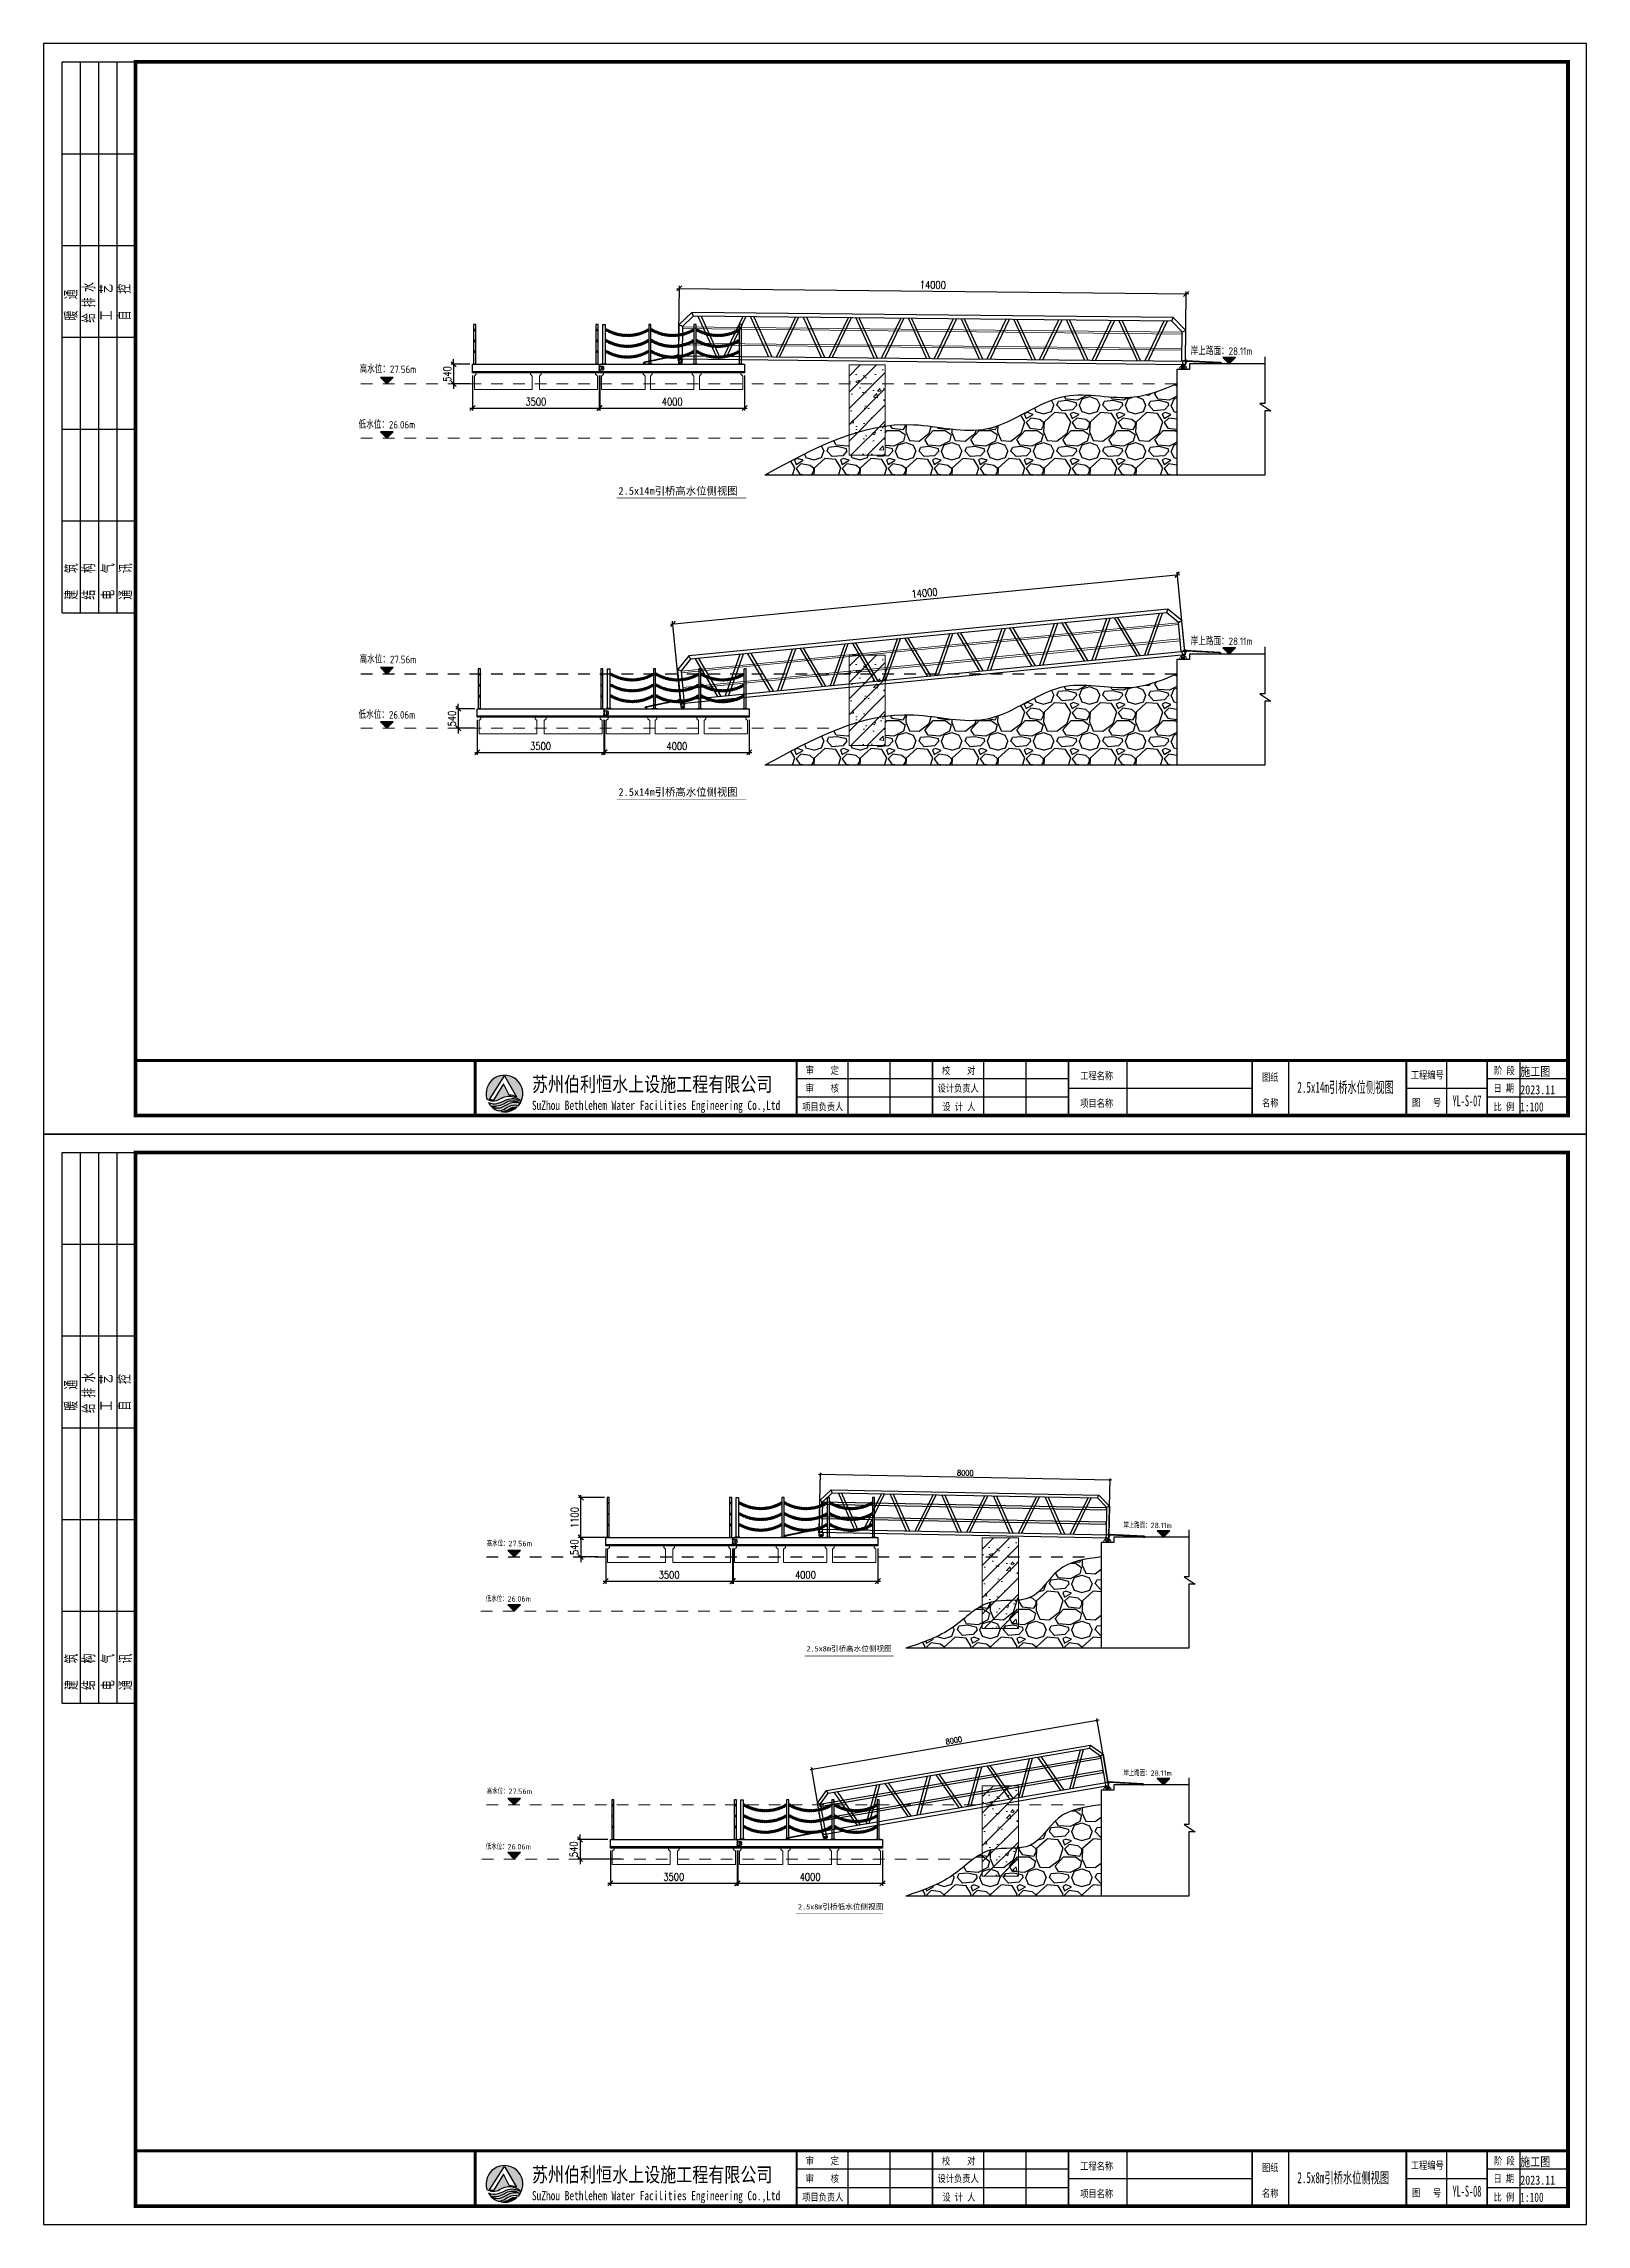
# Model space of a CAD drawing. Extents: x -259369 to -50372, y -155978 to 198088.
# Drawn here: x -107259 to -64647, y 97502 to 157767 of the extents above; entities that cross this region are included whole.
import ezdxf
from ezdxf.enums import TextEntityAlignment as Align

# ---------------------------------------------------------------- set-up
doc = ezdxf.new("R2010")
doc.units = 0
doc.header["$LTSCALE"] = 1000
doc.header["$MEASUREMENT"] = 0
doc.linetypes.add('CENTER', pattern=[2, 1.25, -0.25, 0.25, -0.25])
doc.linetypes.add('CENTER2', pattern=[28.575, 19.05, -3.175, 3.175, -3.175])
for name, color, linetype, lineweight in [('CAXA0', 7, 'Continuous', 70), ('加强板', 140, 'Continuous', 18), ('图框', 7, 'Continuous', 13), ('型材', 7, 'Continuous', 15), ('文本', 3, 'Continuous', 13), ('浮箱', 160, 'Continuous', 20), ('结构', 52, 'Continuous', 18), ('铝斜撑', 241, 'Continuous', 9)]:
    doc.layers.add(name, color=color, linetype=linetype, lineweight=lineweight)
for name, color, linetype in [('hjh350-1200', 170, 'Continuous'), ('标注', 9, 'Continuous'), ('铝横梁', 220, 'Continuous'), ('铝通', 4, 'Continuous')]:
    doc.layers.add(name, color=color, linetype=linetype)
doc.styles.add('-宋体', font='', dxfattribs={"width": 0.8})
doc.styles.add('_TCH_DIM', font='SIMPLEX.shx', dxfattribs={"bigfont": 'hztxt.shx'})
doc.styles.add('HZTXT', font='txtw.shx', dxfattribs={"width": 0.8, "bigfont": 'hztxtw.shx'})
doc.styles.get("Standard").update_dxf_attribs({"font": 'gbenor.shx', "bigfont": 'gbcbig.shx'})
doc.styles.add('图框', font='')
doc.styles.add('宋体', font='')
doc.styles.add('黑体', font='simhei.ttf', dxfattribs={"width": 0.8})
doc.styles.get('-宋体').set_extended_font_data('SimSun')
doc.styles.get('图框').set_extended_font_data('SimSun')
doc.styles.get('宋体').set_extended_font_data('SimSun')
doc.dimstyles.new('DIM-50', dxfattribs={"dimscale": 50, "dimtxt": 3, "dimasz": 1, "dimexe": 1, "dimexo": 1, "dimgap": 1, "dimtad": 1, "dimdec": 1, "dimdsep": 46, "dimtxsty": 'HZTXT', "dimblk": 'OBLIQUE', "dimblk1": 'ARCHTICK', "dimblk2": 'OBLIQUE', "dimcen": 0, "dimdle": 1, "dimclrd": 9, "dimclre": 9, "dimclrt": 2, "dimadec": 1, "dimazin": 0, "dimtfac": 1, "dimtdec": 1, "dimtix": 1, "dimtmove": 2, "dimatfit": 3, "dimldrblk": 'OBLIQUE', "dimfxl": 0, "dimtolj": 1, "dimtzin": 0, "dimarcsym": 0})
doc.dimstyles.new('DIM-70', dxfattribs={"dimscale": 70, "dimtxt": 3, "dimasz": 2, "dimexe": 1, "dimexo": 1, "dimgap": 1, "dimtad": 1, "dimdec": 1, "dimdsep": 46, "dimtxsty": 'HZTXT', "dimblk": 'OBLIQUE', "dimcen": 0, "dimdle": 1, "dimclrd": 9, "dimclre": 9, "dimclrt": 2, "dimadec": 1, "dimazin": 0, "dimtfac": 1, "dimtdec": 1, "dimtix": 1, "dimtmove": 2, "dimatfit": 3, "dimldrblk": 'OBLIQUE', "dimfxl": 0, "dimtolj": 1, "dimtzin": 0, "dimarcsym": 0})

msp = doc.modelspace()

# ---------------------------------------------------------------- texts
for s, height, p in [('高水位：27.56m', 210, (-98534.56, 148660.43)), ('岸上路面：28.11m', 210, (-75577.84, 149162.77)), ('低水位：26.06m', 210, (-98560.76, 147130.28)), ('岸上路面：28.11m', 210, (-75577.84, 141144.37)), ('高水位：27.56m', 210, (-98534.56, 140642.03)), ('低水位：26.06m', 210, (-98560.76, 139111.88)), ('高水位：27.56m', 150, (-95018.44, 116241.37)), ('岸上路面：28.11m', 150, (-77434.29, 116743.71)), ('低水位：26.06m', 150, (-95044.64, 114711.22)), ('岸上路面：28.11m', 150, (-77434.29, 109896.01)), ('高水位：27.56m', 150, (-95018.44, 109393.67)), ('低水位：26.06m', 150, (-95044.64, 107863.52))]:
    msp.add_text(s, height=height).set_placement(p)
at = {"layer": '文本', "style": '宋体'}
for s, height, p in [('2.5x14m引桥高水位侧视图', 210, (-91382.2, 145405.6)), ('2.5x14m引桥高水位侧视图', 210, (-91382.2, 137084.85)), ('2.5x8m引桥高水位侧视图', 150, (-86188.17, 113409.36)), ('2.5x8m引桥低水位侧视图', 150, (-86422.89, 106279.81))]:
    msp.add_text(s, height=height, dxfattribs=at).set_placement(p, align=Align.MIDDLE_LEFT)

# ---------------------------------------------------------------- blocks, each defined once
blk = doc.blocks.new('$TITLEBLK$00000187')
h = blk.add_hatch(color=140)
h.dxf.hatch_style = 1
h.paths.add_polyline_path([(-294.3, 4.5, 0.294083), (-290.89, 4.48, -0.363756), (-284.97, 3.96, 1.450144)])
h.paths.add_polyline_path([(-289.53, 10.8), (-286.23, 5.12, 0.101723), (-288.23, 5.58), (-289.84, 8.66), (-292.52, 4.26, -0.081837), (-293.64, 4.38)], flags=16)
h = blk.add_hatch(color=174)
h.paths.add_polyline_path([(-285.05, 3.78, 0.296692), (-289.05, 4.29, -0.04264), (-291.3, 3.4, -0.209747), (-293.92, 3.62, 0.179915), (-291.3, 1.33, 0.169783), (-289.28, 1.97, -0.05744), (-287.69, 2.74, -0.214092), (-285.77, 2.71, 0.064571)])
h.paths.add_polyline_path([(-288.71, 3.03, -0.084014), (-290.89, 2.08, -0.271733), (-292.96, 2.61, 0.071966), (-291.58, 2.64, 0.098278), (-289.75, 3.23, -0.072406), (-288.51, 3.9, -0.088156), (-286.96, 4.07, -0.181988), (-285.56, 3.48, 0.206106)], flags=16)
blk.add_hatch(color=174).paths.add_polyline_path([(-286.08, 2.39, 0.189728), (-288.25, 1.81, -0.126537), (-290.52, 1.1, 0.245013)])
for p, q in [((-196, 0), (-196, 15)), ((-184.5, 0), (-184.5, 15)), ((-159, 0), (-159, 15)), ((-147.5, 0), (-147.5, 15)), ((-120, 0), (-120, 15)), ((-76, 0), (-76, 15)), ((-33, 0), (-33, 15)), ((-13, 0), (-13, 15)), ((0, 0), (0, 15)), ((-136, 10), (-210, 10)), ((-136, 7.5), (-86, 7.5)), ((-44, 7.5), (-22, 7.5)), ((0, 10), (-22, 10)), ((-136, 5), (-210, 5)), ((0, 5), (-22, 5))]:
    blk.add_line(p, q)
for points, const_width in [([(-297.54, 0), (-297.54, 15), (0, 15)], 0.8), ([(-210, 0), (-210, 15)], 0.5), ([(-173, 0), (-173, 15)], 0.5), ([(-136, 0), (-136, 15)], 0.5), ([(-86, 0), (-86, 15)], 0.5), ([(-44, 0), (-44, 15)], 0.5), ([(-22, 0), (-22, 15)], 0.5)]:
    blk.add_lwpolyline(points, dxfattribs=dict(const_width=const_width))
for points in [[(-294.3, 4.5, 0.294083), (-290.89, 4.48, -0.363756), (-284.97, 3.96, 1.450144)], [(-293.64, 4.38), (-289.53, 10.8), (-286.23, 5.12, 0.101723), (-288.23, 5.58), (-289.84, 8.66), (-292.52, 4.26, -0.081837)]]:
    blk.add_lwpolyline(points, format="xyb", close=True)
for points in [[(-293.92, 3.62, 0.209747), (-291.3, 3.4, 0.04264), (-289.05, 4.29, -0.296692), (-285.05, 3.78)], [(-292.96, 2.61, 0.071966), (-291.58, 2.64, 0.098278), (-289.75, 3.23, -0.072406), (-288.51, 3.9, -0.088156), (-286.96, 4.07, -0.181988), (-285.56, 3.48, 0.206106), (-288.71, 3.03, -0.084014), (-290.89, 2.08, -0.271733), (-292.96, 2.61)], [(-291.3, 1.33, 0.169783), (-289.28, 1.97, -0.05744), (-287.69, 2.74, -0.214092), (-285.77, 2.71, -0.214092)], [(-290.52, 1.1, 0.126537), (-288.25, 1.81, -0.189728), (-286.08, 2.39, -0.189728)]]:
    blk.add_lwpolyline(points, format="xyb")
for start, end in [(208.47056, 249.26757), (258.57514, 313.64322), (318.83836, 333.61646)]:
    blk.add_arc((-289.53, 6), 5, start, end)
at = {"style": '图框'}
for s, height, width, p in [('审    定', 2, 0.8, (-207.53, 11.34)), ('校    对', 2, 0.8, (-170.43, 11.27)), ('工程名称', 2, 0.8, (-132.8, 9.86)), ('工程编号', 2, 0.8, (-42.79, 10.08)), ('阶 段', 2, 0.8, (-20.12, 11.27)), ('苏州伯利恒水上设施工程有限公司', 4, 0.8, (-282.06, 6.56)), ('审    核', 2, 0.8, (-207.55, 6.48)), ('设计负责人', 2, 0.8, (-171.62, 6.48)), ('图纸', 2, 0.8, (-83.31, 9.46)), ('日 期', 2, 0.8, (-20.31, 6.48)), ('SuZhou Bethlehem Water Facilities Engineering Co.,Ltd ', 2.5, 0.75, (-282.06, 1.57)), ('项目负责人', 2, 0.8, (-208.49, 1.42)), ('设 计 人', 2, 0.8, (-170.33, 1.42)), ('项目名称', 2, 0.8, (-132.8, 2.36)), ('名称', 2, 0.8, (-83.31, 2.46)), ('图   号', 2, 0.8, (-42.46, 2.6)), ('比 例', 2, 0.8, (-20.27, 1.42))]:
    blk.add_text(s, height=height, dxfattribs=dict(at, width=width)).set_placement(p)
for tag, p in [('审定人', (-193.68, 10.95)), ('校对', (-155.51, 10.92)), ('审核人', (-193.68, 6.03)), ('设计负责人', (-158.64, 6.23)), ('项目负责人', (-195.69, 1.11)), ('设计人', (-156.48, 1.18))]:
    blk.add_attdef(tag, p, '', height=3)
for tag, p, height, style, width in [('工程名称', (-115.66, 9.53), 3, '-宋体', 0.8), ('阶段', (-12.96, 10.81), 2.5, '黑体', 0.8), ('图名', (-73.67, 6.22), 3, '-宋体', 0.8), ('日期', (-12.96, 5.8), 2.5, '黑体', 0.8), ('项目名称', (-115.65, 1.97), 3, '-宋体', 0.8), ('图号', (-31.44, 2.55), 3, '_TCH_DIM', 0.7), ('比例', (-12.96, 1.14), 2.5, '黑体', 0.8)]:
    blk.add_attdef(tag, p, '', height=height, dxfattribs=dict(style=style, width=width))
blk = doc.blocks.new('$TITLEBLK$00000095')
for p, q in [((-150, 20), (-150, 0)), ((-150, 20), (0, 20)), ((-125, 20), (-125, 0)), ((-100, 20), (-100, 0)), ((-75, 20), (-75, 0)), ((-75, 20), (-75, 0)), ((-50, 20), (-50, 0)), ((-25, 20), (-25, 0)), ((0, 20), (0, 0)), ((-150, 15), (-75, 15)), ((-75, 15), (0, 15)), ((-150, 10), (-75, 10)), ((-75, 10), (0, 10)), ((-150, 5), (-75, 5)), ((-75, 5), (0, 5))]:
    blk.add_line(p, q)
at = {"width": 0.8}
for s, p in [('建   筑', (-146.45, 15.65)), ('暖  通', (-70.35, 15.73)), ('结   构', (-146.45, 10.91)), ('给 排 水', (-71.03, 10.9)), ('电   气', (-146.45, 5.65)), ('工   艺', (-70.35, 6.13)), ('通   讯', (-146.45, 0.88)), ('自   控', (-70.35, 1.24))]:
    blk.add_text(s, height=3.509, dxfattribs=at).set_placement(p)
blk = doc.blocks.new('rgthtyjyuk')
blk.add_lwpolyline([(0, 0), (420, 0), (420, 297), (0, 297)], close=True)
at = {"const_width": 1}
blk.add_lwpolyline([(25, 5), (415, 5), (415, 292), (25, 292)], close=True, dxfattribs=at)
at = {"const_width": 0.8}
blk.add_lwpolyline([(415, 20), (25, 20)], dxfattribs=at)
at = {"rotation": 90}
blk.add_blockref('$TITLEBLK$00000095', (25, 292), dxfattribs=at)
blk = doc.blocks.new('_Oblique')
at = {"color": 0, "linetype": 'ByBlock', "lineweight": -2}
blk.add_line((-0.5, -0.5), (0.5, 0.5), dxfattribs=at)
blk = doc.blocks.new('*D720')
at = {"color": 9, "lineweight": -2, "transparency": 16777216}
for p, q in [((-95413, 148599), (-95413, 147626)), ((-91913, 148599), (-91913, 147626)), ((-95483, 147696), (-91843, 147696))]:
    blk.add_line(p, q, dxfattribs=at)
at = {"layer": 'Defpoints', "color": 0, "transparency": 16777216}
for p in [(-95413, 148669), (-91913, 148669), (-91913, 147696)]:
    blk.add_point(p, dxfattribs=at)
at = {"color": 9, "lineweight": -2, "transparency": 16777216, "xscale": 140, "yscale": 140, "zscale": 140, "rotation": 180}
blk.add_blockref('_Oblique', (-95413, 147696), dxfattribs=at)
at = {"color": 9, "lineweight": -2, "transparency": 16777216, "xscale": 140, "yscale": 140, "zscale": 140}
blk.add_blockref('_Oblique', (-91913, 147696), dxfattribs=at)
at = {"color": 2, "transparency": 16777216, "insert": (-93663, 147871), "char_height": 210, "attachment_point": 5, "style": 'HZTXT'}
blk.add_mtext('\\A1;3500', dxfattribs=at)
blk = doc.blocks.new('*U708')
at = {"layer": '浮箱'}
blk.add_lwpolyline([(-600, -250), (600, -250), (600, 120), (550, 170), (550, 220), (600, 220), (600, 250), (-600, 250), (-600, 220), (-550, 220), (-550, 170), (-600, 120)], close=True, dxfattribs=at)
blk.add_lwpolyline([(-550, 220), (550, 220)], dxfattribs=at)
blk = doc.blocks.new('*U709')
at = {"color": 0, "linetype": 'ByBlock', "lineweight": -2, "transparency": 16777216}
for p in [(0, 0), (1350, 0), (2700, 0)]:
    blk.add_blockref('*U708', p, dxfattribs=at)
blk = doc.blocks.new('JAGZZ')
at = {"color": 1, "linetype": 'CENTER2'}
for p, q in [((524725, 12996), (524689, 12996)), ((524707, 12979), (524707, 13014))]:
    blk.add_line(p, q, dxfattribs=at)
at = {"layer": '结构', "color": 4}
for p, q in [((524597, 12929), (524597, 12941)), ((524817, 12941), (524597, 12941)), ((524817, 12929), (524597, 12929)), ((524817, 12929), (524817, 12941))]:
    blk.add_line(p, q, dxfattribs=at)
for points in [[(524670, 12941), (524670, 13001), (524662, 13001), (524662, 12941)], [(524744, 12941), (524744, 13001), (524752, 13001), (524752, 12941)]]:
    blk.add_lwpolyline(points, close=True, dxfattribs=at)
at = {"layer": '结构'}
blk.add_circle((524707, 12996), 13, dxfattribs=at)
at = {"layer": '结构', "color": 4}
blk.add_arc((524707, 12931), 106, 5.72481, 174.27519, dxfattribs=at)
blk = doc.blocks.new('*U712')
at = {"color": 5, "const_width": 30}
blk.add_lwpolyline([(166, 0), (-166, 0)], dxfattribs=at)
blk = doc.blocks.new('*U713')
at = {"color": 0, "linetype": 'ByBlock', "lineweight": -2, "transparency": 16777216}
for p in [(0, 0), (600, 0), (1200, 0), (1800, 0), (2400, 0), (3000, 0), (3600, 0), (4200, 0), (4800, 0), (5400, 0), (6000, 0), (6600, 0), (7200, 0), (7800, 0), (8400, 0), (9000, 0), (9600, 0), (10200, 0), (10800, 0), (11400, 0), (12000, 0), (12600, 0)]:
    blk.add_blockref('*U712', p, dxfattribs=at)
blk = doc.blocks.new('*U714')
at = {"color": 5, "const_width": 30}
blk.add_lwpolyline([(166, 0), (-166, 0)], dxfattribs=at)
blk = doc.blocks.new('*U715')
at = {"color": 0, "linetype": 'ByBlock', "lineweight": -2, "transparency": 16777216}
for p in [(0, 0), (600, 0), (1200, 0), (1800, 0), (2400, 0), (3000, 0), (3600, 0), (4200, 0), (4800, 0), (5400, 0), (6000, 0), (6600, 0), (7200, 0), (7800, 0), (8400, 0), (9000, 0), (9600, 0), (10200, 0), (10800, 0), (11400, 0), (12000, 0), (12600, 0), (13200, 0), (13800, 0), (14400, 0), (15000, 0), (15600, 0), (16200, 0), (16800, 0), (17400, 0), (18000, 0), (18600, 0), (19200, 0), (19800, 0), (20400, 0), (21000, 0), (21600, 0), (22200, 0)]:
    blk.add_blockref('*U714', p, dxfattribs=at)
blk = doc.blocks.new('ZZ-2')
blk.add_lwpolyline([(125607, 24331), (125517, 24331), (125497, 24311), (125497, 24236), (125517, 24216), (125607, 24216)])
blk.add_lwpolyline([(125617, 24211), (125607, 24211), (125607, 24336), (125617, 24336)], close=True)
blk.add_circle((125542, 24274), 18)
at = {"layer": 'Defpoints', "color": 1, "linetype": 'CENTER', "ltscale": 5}
for points in [[(125519, 24274), (125565, 24274)], [(125542, 24297), (125542, 24251)]]:
    blk.add_lwpolyline(points, dxfattribs=at)
at = {"layer": 'Defpoints', "color": 1, "linetype": 'CENTER', "ltscale": 2}
for points in [[(125602, 24311), (125612, 24311), (125622, 24311)], [(125602, 24236), (125612, 24236), (125622, 24236)]]:
    blk.add_lwpolyline(points, dxfattribs=at)
for points in [[(125617, 24302), (125617, 24320), (125607, 24320), (125607, 24302)], [(125617, 24227), (125617, 24245), (125607, 24245), (125607, 24227)]]:
    blk.add_lwpolyline(points, close=True, dxfattribs=at)
blk = doc.blocks.new('A$C32F71815')
at = {"layer": '铝斜撑', "linetype": 'Continuous'}
for p, q in [((3, 20), (0, 20)), ((0, 20), (0, 0)), ((40, 0), (0, 0)), ((3, 20), (3, 3)), ((40, 3), (3, 3)), ((40, 0), (40, 3))]:
    blk.add_line(p, q, dxfattribs=at)
blk = doc.blocks.new('tb')
at = {"lineweight": 0}
h = blk.add_hatch(dxfattribs=at)
h.set_pattern_fill('ANSI31', color=256, scale=0.125, style=0)
h.set_pattern_definition([(45, (-488846.90197, 126237.06756), (-0.2806330038, 0.28063300377), [])])
edge = h.paths.add_edge_path(flags=17)
edge.add_arc((0, 0), 6.5, 0, 360)
edge = h.paths.add_edge_path()
edge.add_arc((0, 0), 10, 0, 360)
for p, q in [((-15, -5), (-15, 15)), ((-15, 15), (943, 15)), ((-10, 10), (-10, -5)), ((942, 10), (-10, 10)), ((942, 10), (982, -16)), ((943, 15), (985, -12)), ((-10, -5), (-15, -5)), ((927, -10), (927, -20)), ((937, -30), (957, -30)), ((941, -23), (953, -23)), ((941, -30), (941, -23)), ((945, -23), (945, -7)), ((950, -23), (950, -7)), ((953, -30), (953, -23)), ((967, -10), (967, -20)), ((982, -16), (985, -12))]:
    blk.add_line(p, q, dxfattribs=at)
for points in [[(14, -10), (14, 10), (927, 10), (927, -10)], [(44, 10), (44, -10), (14, -10), (14, 10)], [(356, 10), (356, -10), (326, -10), (326, 10)], [(668, 10), (668, -10), (638, -10), (638, 10)]]:
    blk.add_lwpolyline(points, close=True, dxfattribs=at)
for radius in [10, 6.5]:
    blk.add_circle((0, 0), radius, dxfattribs=at)
for centre, start, end in [((937, -20), 180, 270), ((957, -20), 270, 0)]:
    blk.add_arc(centre, 10, start, end, dxfattribs=at)
blk.add_blockref('A$C32F71815', (927, -10), dxfattribs=at)
blk = doc.blocks.new('EB')
at = {"layer": '加强板'}
blk.add_lwpolyline([(1337537242, 365767056), (1337537242, 365767006), (1337537257, 365767006), (1337537267, 365767056)], close=True, dxfattribs=at)
at = {"layer": '铝通'}
blk.add_lwpolyline([(1337537285, 365767056, 0.668622), (1337537254, 365767090), (1337537162, 365767061), (1337537162, 365766981), (1337537242, 365766981)], format="xyb", close=True, dxfattribs=at)
blk.add_circle((1337537262, 365767066), 7, dxfattribs=at)
blk = doc.blocks.new('A$C1CD0366B')
at = {"color": 1, "linetype": 'CENTER', "ltscale": 0.52}
for p, q in [((46, 50), (74, 50)), ((60, 36), (60, 64))]:
    blk.add_line(p, q, dxfattribs=at)
blk.add_lwpolyline([(0, 100), (0, 0), (10, 0), (10, 100)], close=True)
blk.add_lwpolyline([(10, 100), (87, 74, -0.315452), (90, 69), (90, 31, -0.315452), (87, 26), (10, 0)], format="xyb")
blk.add_circle((60, 50), 11)
blk = doc.blocks.new('GW-R')
at = {"color": 3, "linetype": 'CENTER2'}
for p, q in [((8398, 1960), (8368, 1960)), ((8383, 1945), (8383, 1975))]:
    blk.add_line(p, q, dxfattribs=at)
at = {"color": 1, "linetype": 'CENTER', "ltscale": 0.52}
for p, q in [((8369, 1960), (8397, 1960)), ((8383, 1974), (8383, 1946))]:
    blk.add_line(p, q, dxfattribs=at)
blk.add_lwpolyline([(8443, 2035), (8323, 2035), (8323, 2025), (8443, 2025)], close=True)
at = {"color": 0}
for points in [[(8360, 1942), (8323, 2025)], [(8406, 1942), (8443, 2025)]]:
    blk.add_lwpolyline(points, dxfattribs=at)
blk.add_lwpolyline([(8406, 1942, -0.317501), (8397, 1935), (8370, 1935, -0.317501), (8360, 1942)], format="xyb")
blk.add_circle((8383, 1960), 9)
blk.add_circle((8383, 1960), 9)
blk.add_arc((8383, 1960), 55, 144.99437, 35.00563)
blk = doc.blocks.new('*U201')
at = {"layer": '铝横梁', "color": 6}
for points in [[(-664, 550), (-151, -550)], [(-576, 550), (-62, -550)], [(576, 550), (62, -550)], [(664, 550), (151, -550)]]:
    blk.add_lwpolyline(points, dxfattribs=at)
blk = doc.blocks.new('*U202')
at = {"layer": '标注', "color": 0, "linetype": 'ByBlock', "lineweight": -2, "transparency": 16777216}
for p in [(0, 0), (1454, 0), (2908, 0), (4362, 0), (5816, 0), (7270, 0), (8724, 0), (10178, 0), (11632, 0)]:
    blk.add_blockref('*U201', p, dxfattribs=at)
blk = doc.blocks.new('ythg')
at = {"layer": '型材', "elevation": 0}
for points in [[(709707, 79355), (723507, 79355), (723507, 79305), (709707, 79305)], [(709707, 78905), (723507, 78905), (723507, 78855), (709707, 78855)]]:
    blk.add_lwpolyline(points, close=True, dxfattribs=at)
at = {"layer": '铝通', "color": 4, "elevation": 0}
for points in [[(723607, 78555), (723607, 79405), (723257, 79755), (709957, 79755), (709607, 79405), (709607, 78555)], [(723507, 78555), (723507, 79364), (723215, 79655), (709998, 79655), (709707, 79364), (709707, 78555)], [(709957, 79755), (709998, 79655)], [(723215, 79655), (723257, 79755)], [(709707, 79364), (709607, 79405)], [(723507, 79364), (723607, 79405)], [(709607, 78555), (723607, 78555), (723607, 78455), (709607, 78455), (709607, 78555)]]:
    blk.add_lwpolyline(points, dxfattribs=at)
at = {"layer": '铝通'}
blk.add_circle((709587, 78560, 0), 7, dxfattribs=at)
blk.add_blockref('GW-R', (701274, 76420, 0))
at = {"layer": '图框', "rotation": 270}
blk.add_blockref('A$C1CD0366B', (723497, 78455, 0), dxfattribs=at)
at = {"layer": '型材', "color": 22, "xscale": -1}
blk.add_blockref('EB', (1338246849, -365688506, 0), dxfattribs=at)
at = {"layer": '型材', "color": 22}
blk.add_blockref('EB', (-1336813636, -365688506, 0), dxfattribs=at)
at = {"layer": '标注', "color": 4, "linetype": 'ByBlock'}
blk.add_blockref('*U202', (710791, 79105, 0), dxfattribs=at)
blk = doc.blocks.new('*U710')
at = {"layer": '浮箱'}
blk.add_lwpolyline([(-800, -250), (800, -250), (800, 120), (750, 170), (750, 220), (800, 220), (800, 250), (-800, 250), (-800, 220), (-750, 220), (-750, 170), (-800, 120)], close=True, dxfattribs=at)
blk.add_lwpolyline([(-750, 220), (750, 220)], dxfattribs=at)
blk = doc.blocks.new('*U711')
at = {"color": 0, "linetype": 'ByBlock', "lineweight": -2, "transparency": 16777216}
for p in [(0, 0), (1800, 0)]:
    blk.add_blockref('*U710', p, dxfattribs=at)
blk = doc.blocks.new('*D723')
at = {"color": 9, "lineweight": -2, "transparency": 16777216}
for p, q in [((-95483, 148904), (-96006, 148904)), ((-95936, 148904), (-95936, 149044)), ((-95936, 148904), (-95936, 148364)), ((-95483, 148364), (-96006, 148364)), ((-95936, 148364), (-95936, 148224))]:
    blk.add_line(p, q, dxfattribs=at)
at = {"layer": 'Defpoints', "color": 0, "transparency": 16777216}
for p in [(-95413, 148904), (-95936, 148364), (-95413, 148364)]:
    blk.add_point(p, dxfattribs=at)
at = {"color": 9, "lineweight": -2, "transparency": 16777216, "xscale": 140, "yscale": 140, "zscale": 140}
for p, rotation in [((-95936, 148904), 270), ((-95936, 148364), 90)]:
    blk.add_blockref('_Oblique', p, dxfattribs=dict(at, rotation=rotation))
at = {"color": 2, "transparency": 16777216, "insert": (-96111, 148634), "char_height": 210, "attachment_point": 5, "rotation": 90, "style": 'HZTXT'}
blk.add_mtext('\\A1;540', dxfattribs=at)
blk = doc.blocks.new('*D724')
at = {"color": 9, "lineweight": -2, "transparency": 16777216}
for p, q in [((-91898, 148599), (-91898, 147626)), ((-87898, 148599), (-87898, 147626)), ((-91968, 147696), (-87828, 147696))]:
    blk.add_line(p, q, dxfattribs=at)
at = {"layer": 'Defpoints', "color": 0, "transparency": 16777216}
for p in [(-91898, 148669), (-87898, 148669), (-87898, 147696)]:
    blk.add_point(p, dxfattribs=at)
at = {"color": 9, "lineweight": -2, "transparency": 16777216, "xscale": 140, "yscale": 140, "zscale": 140, "rotation": 180}
blk.add_blockref('_Oblique', (-91898, 147696), dxfattribs=at)
at = {"color": 9, "lineweight": -2, "transparency": 16777216, "xscale": 140, "yscale": 140, "zscale": 140}
blk.add_blockref('_Oblique', (-87898, 147696), dxfattribs=at)
at = {"color": 2, "transparency": 16777216, "insert": (-89898, 147871), "char_height": 210, "attachment_point": 5, "style": 'HZTXT'}
blk.add_mtext('\\A1;4000', dxfattribs=at)
blk = doc.blocks.new('*D721')
at = {"color": 9, "lineweight": -2, "transparency": 16777216}
for p, q in [((-95283, 139080), (-95283, 138108)), ((-91783, 139080), (-91783, 138108)), ((-95353, 138178), (-91713, 138178))]:
    blk.add_line(p, q, dxfattribs=at)
at = {"layer": 'Defpoints', "color": 0, "transparency": 16777216}
for p in [(-95283, 139150), (-91783, 139150), (-91783, 138178)]:
    blk.add_point(p, dxfattribs=at)
at = {"color": 9, "lineweight": -2, "transparency": 16777216, "xscale": 140, "yscale": 140, "zscale": 140, "rotation": 180}
blk.add_blockref('_Oblique', (-95283, 138178), dxfattribs=at)
at = {"color": 9, "lineweight": -2, "transparency": 16777216, "xscale": 140, "yscale": 140, "zscale": 140}
blk.add_blockref('_Oblique', (-91783, 138178), dxfattribs=at)
at = {"color": 2, "transparency": 16777216, "insert": (-93533, 138353), "char_height": 210, "attachment_point": 5, "style": 'HZTXT'}
blk.add_mtext('\\A1;3500', dxfattribs=at)
blk = doc.blocks.new('*U701')
at = {"layer": '浮箱'}
blk.add_lwpolyline([(-600, -250), (600, -250), (600, 120), (550, 170), (550, 220), (600, 220), (600, 250), (-600, 250), (-600, 220), (-550, 220), (-550, 170), (-600, 120)], close=True, dxfattribs=at)
blk.add_lwpolyline([(-550, 220), (550, 220)], dxfattribs=at)
blk = doc.blocks.new('*U702')
at = {"color": 0, "linetype": 'ByBlock', "lineweight": -2, "transparency": 16777216}
for p in [(0, 0), (1350, 0), (2700, 0)]:
    blk.add_blockref('*U701', p, dxfattribs=at)
blk = doc.blocks.new('*U704')
at = {"color": 5, "const_width": 30}
blk.add_lwpolyline([(166, 0), (-166, 0)], dxfattribs=at)
blk = doc.blocks.new('*U705')
at = {"color": 0, "linetype": 'ByBlock', "lineweight": -2, "transparency": 16777216}
for p in [(0, 0), (600, 0), (1200, 0), (1800, 0), (2400, 0), (3000, 0), (3600, 0), (4200, 0), (4800, 0), (5400, 0), (6000, 0), (6600, 0), (7200, 0), (7800, 0), (8400, 0), (9000, 0), (9600, 0), (10200, 0), (10800, 0), (11400, 0), (12000, 0), (12600, 0)]:
    blk.add_blockref('*U704', p, dxfattribs=at)
blk = doc.blocks.new('*U706')
at = {"color": 5, "const_width": 30}
blk.add_lwpolyline([(166, 0), (-166, 0)], dxfattribs=at)
blk = doc.blocks.new('*U707')
at = {"color": 0, "linetype": 'ByBlock', "lineweight": -2, "transparency": 16777216}
for p in [(0, 0), (600, 0), (1200, 0), (1800, 0), (2400, 0), (3000, 0), (3600, 0), (4200, 0), (4800, 0), (5400, 0), (6000, 0), (6600, 0), (7200, 0), (7800, 0), (8400, 0), (9000, 0), (9600, 0), (10200, 0), (10800, 0), (11400, 0), (12000, 0), (12600, 0), (13200, 0), (13800, 0), (14400, 0), (15000, 0), (15600, 0), (16200, 0), (16800, 0), (17400, 0), (18000, 0), (18600, 0), (19200, 0), (19800, 0), (20400, 0), (21000, 0), (21600, 0), (22200, 0)]:
    blk.add_blockref('*U706', p, dxfattribs=at)
blk = doc.blocks.new('*U703')
at = {"layer": '浮箱'}
blk.add_lwpolyline([(-800, -250), (800, -250), (800, 120), (750, 170), (750, 220), (800, 220), (800, 250), (-800, 250), (-800, 220), (-750, 220), (-750, 170), (-800, 120)], close=True, dxfattribs=at)
blk.add_lwpolyline([(-750, 220), (750, 220)], dxfattribs=at)
blk = doc.blocks.new('*U700')
at = {"color": 0, "linetype": 'ByBlock', "lineweight": -2, "transparency": 16777216}
for p in [(0, 0), (1800, 0)]:
    blk.add_blockref('*U703', p, dxfattribs=at)
blk = doc.blocks.new('*D722')
at = {"color": 9, "lineweight": -2, "transparency": 16777216}
for p, q in [((-95353, 139386), (-95877, 139386)), ((-95807, 139386), (-95807, 139526)), ((-95807, 139386), (-95807, 138846)), ((-95353, 138846), (-95877, 138846)), ((-95807, 138846), (-95807, 138706))]:
    blk.add_line(p, q, dxfattribs=at)
at = {"layer": 'Defpoints', "color": 0, "transparency": 16777216}
for p in [(-95283, 139386), (-95807, 138846), (-95283, 138846)]:
    blk.add_point(p, dxfattribs=at)
at = {"color": 9, "lineweight": -2, "transparency": 16777216, "xscale": 140, "yscale": 140, "zscale": 140}
for p, rotation in [((-95807, 139386), 270), ((-95807, 138846), 90)]:
    blk.add_blockref('_Oblique', p, dxfattribs=dict(at, rotation=rotation))
at = {"color": 2, "transparency": 16777216, "insert": (-95982, 139116), "char_height": 210, "attachment_point": 5, "rotation": 90, "style": 'HZTXT'}
blk.add_mtext('\\A1;540', dxfattribs=at)
blk = doc.blocks.new('*D725')
at = {"color": 9, "lineweight": -2, "transparency": 16777216}
for p, q in [((-91768, 139080), (-91768, 138108)), ((-87768, 139080), (-87768, 138108)), ((-91838, 138178), (-87698, 138178))]:
    blk.add_line(p, q, dxfattribs=at)
at = {"layer": 'Defpoints', "color": 0, "transparency": 16777216}
for p in [(-91768, 139150), (-87768, 139150), (-87768, 138178)]:
    blk.add_point(p, dxfattribs=at)
at = {"color": 9, "lineweight": -2, "transparency": 16777216, "xscale": 140, "yscale": 140, "zscale": 140, "rotation": 180}
blk.add_blockref('_Oblique', (-91768, 138178), dxfattribs=at)
at = {"color": 9, "lineweight": -2, "transparency": 16777216, "xscale": 140, "yscale": 140, "zscale": 140}
blk.add_blockref('_Oblique', (-87768, 138178), dxfattribs=at)
at = {"color": 2, "transparency": 16777216, "insert": (-89768, 138353), "char_height": 210, "attachment_point": 5, "style": 'HZTXT'}
blk.add_mtext('\\A1;4000', dxfattribs=at)
blk = doc.blocks.new('*D726')
at = {"color": 9, "lineweight": -2, "transparency": 16777216}
for p, q in [((-89770, 151002), (-75631, 150849)), ((-89721, 149112), (-89699, 151071)), ((-75721, 148961), (-75700, 150919))]:
    blk.add_line(p, q, dxfattribs=at)
at = {"layer": 'Defpoints', "color": 0, "transparency": 16777216}
for p in [(-75701, 150849), (-89721, 149042), (-75722, 148891)]:
    blk.add_point(p, dxfattribs=at)
at = {"color": 9, "lineweight": -2, "transparency": 16777216, "xscale": 140, "yscale": 140, "zscale": 140}
for p, rotation in [((-89700, 151001), 179.3802811806178), ((-75701, 150849), 359.3802811806179)]:
    blk.add_blockref('_Oblique', p, dxfattribs=dict(at, rotation=rotation))
at = {"color": 2, "transparency": 16777216, "insert": (-82699, 151100), "char_height": 210, "attachment_point": 5, "rotation": 359.38028, "style": 'HZTXT'}
blk.add_mtext('\\A1;14000', dxfattribs=at)
blk = doc.blocks.new('*D727')
at = {"color": 9, "lineweight": -2, "transparency": 16777216}
for p, q in [((-89948, 141726), (-75875, 143098)), ((-75736, 140948), (-75951, 143161)), ((-89670, 139590), (-89885, 141802))]:
    blk.add_line(p, q, dxfattribs=at)
at = {"layer": 'Defpoints', "color": 0, "transparency": 16777216}
for p in [(-75945, 143091), (-75729, 140878), (-89663, 139520)]:
    blk.add_point(p, dxfattribs=at)
at = {"color": 9, "lineweight": -2, "transparency": 16777216, "xscale": 140, "yscale": 140, "zscale": 140}
for p, rotation in [((-75945, 143091), 5.568567012249784), ((-89879, 141732), 185.5685670122498)]:
    blk.add_blockref('_Oblique', p, dxfattribs=dict(at, rotation=rotation))
at = {"color": 2, "transparency": 16777216, "insert": (-82929, 142586), "char_height": 210, "attachment_point": 5, "rotation": 5.56857, "style": 'HZTXT'}
blk.add_mtext('\\A1;14000', dxfattribs=at)
blk = doc.blocks.new('*U59')
blk.add_lwpolyline([(-25, 25), (-25, -25), (15, -25), (25, -15), (25, 15), (15, 25), (-25, 25)])
blk.add_circle((0, 0), 10)
blk = doc.blocks.new('*U60')
at = {"color": 0, "linetype": 'ByBlock', "lineweight": -2, "transparency": 16777216}
for p in [(0, 600), (0, 300), (0, 0)]:
    blk.add_blockref('*U59', p, dxfattribs=at)
blk = doc.blocks.new('*U57')
blk.add_lwpolyline([(-25, 25), (-25, -25), (15, -25), (25, -15), (25, 15), (15, 25), (-25, 25)])
blk.add_circle((0, 0), 10)
blk = doc.blocks.new('*U58')
at = {"color": 0, "linetype": 'ByBlock', "lineweight": -2, "transparency": 16777216}
for p in [(0, 600), (0, 300), (0, 0)]:
    blk.add_blockref('*U57', p, dxfattribs=at)
blk = doc.blocks.new('LG-LZ')
at = {"color": 7}
for points in [[(1136941, 2514484), (1137081, 2514484), (1137081, 2514478), (1136941, 2514478), (1136941, 2514484)], [(1136955, 2514484), (1136955, 2514478)], [(1136962, 2514489), (1136962, 2514473)], [(1136969, 2514484), (1136969, 2514478)], [(1137053, 2514484), (1137053, 2514478)], [(1137060, 2514489), (1137060, 2514473)], [(1137067, 2514484), (1137067, 2514478)]]:
    blk.add_lwpolyline(points, dxfattribs=at)
at = {"layer": 'hjh350-1200', "color": 6}
blk.add_lwpolyline([(1137041, 2515578), (1136981, 2515578), (1136981, 2514484), (1137041, 2514484)], close=True, dxfattribs=at)
at = {"xscale": -1}
blk.add_blockref('*U58', (1136956, 2514828), dxfattribs=at)
blk.add_blockref('*U60', (1137066, 2514828))
blk = doc.blocks.new('*U218')
at = {"layer": 'CAXA0'}
for p, q in [((23, 14), (36, 14)), ((36, 6), (23, 6)), ((72, 16), (86, 17)), ((86, 9), (73, 8)), ((37, -5), (23, -5)), ((37, -13), (23, -13)), ((87, -2), (73, -3)), ((87, -10), (74, -11))]:
    blk.add_line(p, q, dxfattribs=at)
blk.add_lwpolyline([(72, 6), (40, 5, 1), (40, -3), (72, -2, 1), (72, 6)], format="xyb", dxfattribs=at)
for centre, radius, start, end in [((23, 1), 13.3, 90.91878, 163.46117), ((23, 1), 5.33, 90.91878, 132.3284), ((36, 1), 13.3, 19.62431, 90.91878), ((36, 1), 13.3, 19.62431, 90.91877), ((36, 1), 5.33, 49.50915, 90.91877), ((36, 1), 5.33, 49.50915, 90.91878), ((73, 3), 13.3, 93.16062, 165.70302), ((73, 3), 5.33, 93.16062, 134.57024), ((86, 3), 13.3, 20.61823, 93.16062), ((86, 3), 13.3, 20.61823, 93.16062), ((86, 3), 5.33, 51.751, 93.16062), ((86, 3), 5.33, 51.751, 93.16062), ((23, 1), 13.3, 198.37638, 270.91877), ((23, 1), 5.33, 229.50915, 270.91878), ((36, 1), 5.33, 270.91878, 312.3284), ((36, 1), 13.3, 270.91878, 344.71087), ((36, 1), 5.33, 270.91878, 312.3284), ((36, 1), 13.3, 270.91878, 344.71087), ((73, 3), 13.3, 200.61823, 273.16062), ((73, 3), 5.33, 231.751, 273.16063), ((86, 3), 13.3, 273.16062, 345.70302), ((86, 3), 13.3, 273.16062, 345.70302), ((86, 3), 5.33, 273.16062, 314.57025), ((86, 3), 5.33, 273.16062, 314.57025)]:
    blk.add_arc(centre, radius, start, end, dxfattribs=at)
blk = doc.blocks.new('*U219')
at = {"color": 0, "linetype": 'ByBlock', "lineweight": -2, "transparency": 16777216}
for p, rotation in [((1133087, 2514792), 332.1169999690284), ((1133132, 2514770), 334.5752915565449), ((1133178, 2514749), 337.0335831440608), ((1133224, 2514731), 339.4918747315768), ((1133271, 2514714), 341.9501663190929), ((1133319, 2514700), 344.408457906609), ((1133368, 2514687), 346.8667494941251), ((1133417, 2514677), 349.3250410816411), ((1133466, 2514669), 351.783332669157), ((1133516, 2514663), 354.2416242566727), ((1133565, 2514659), 356.699915844189), ((1133615, 2514657), 359.1582074317055), ((1133665, 2514657), 1.616499019220556), ((1133715, 2514660), 4.074790606736444), ((1133765, 2514665), 6.533082194252587), ((1133815, 2514671), 8.99137378176869), ((1133864, 2514680), 11.44966536928477), ((1133913, 2514691), 13.90795695680105), ((1133961, 2514704), 16.36624854431703), ((1134008, 2514719), 18.824540131833), ((1134055, 2514736), 21.28283171934912), ((1134102, 2514756), 23.74112330686542), ((1134147, 2514777), 26.19941489438151)]:
    blk.add_blockref('*U218', p, dxfattribs=dict(at, rotation=rotation))
blk = doc.blocks.new('*U220')
at = {"layer": 'CAXA0'}
for p, q in [((23, 14), (36, 14)), ((36, 6), (23, 6)), ((72, 16), (86, 17)), ((86, 9), (73, 8)), ((37, -5), (23, -5)), ((37, -13), (23, -13)), ((87, -2), (73, -3)), ((87, -10), (74, -11))]:
    blk.add_line(p, q, dxfattribs=at)
blk.add_lwpolyline([(72, 6), (40, 5, 1), (40, -3), (72, -2, 1), (72, 6)], format="xyb", dxfattribs=at)
for centre, radius, start, end in [((23, 1), 13.3, 90.91878, 163.46117), ((23, 1), 5.33, 90.91878, 132.3284), ((36, 1), 13.3, 19.62431, 90.91878), ((36, 1), 13.3, 19.62431, 90.91877), ((36, 1), 5.33, 49.50915, 90.91877), ((36, 1), 5.33, 49.50915, 90.91878), ((73, 3), 13.3, 93.16062, 165.70302), ((73, 3), 5.33, 93.16062, 134.57024), ((86, 3), 13.3, 20.61823, 93.16062), ((86, 3), 13.3, 20.61823, 93.16062), ((86, 3), 5.33, 51.751, 93.16062), ((86, 3), 5.33, 51.751, 93.16062), ((23, 1), 13.3, 198.37638, 270.91877), ((23, 1), 5.33, 229.50915, 270.91878), ((36, 1), 5.33, 270.91878, 312.3284), ((36, 1), 13.3, 270.91878, 344.71087), ((36, 1), 5.33, 270.91878, 312.3284), ((36, 1), 13.3, 270.91878, 344.71087), ((73, 3), 13.3, 200.61823, 273.16062), ((73, 3), 5.33, 231.751, 273.16063), ((86, 3), 13.3, 273.16062, 345.70302), ((86, 3), 13.3, 273.16062, 345.70302), ((86, 3), 5.33, 273.16062, 314.57025), ((86, 3), 5.33, 273.16062, 314.57025)]:
    blk.add_arc(centre, radius, start, end, dxfattribs=at)
blk = doc.blocks.new('*U208')
at = {"color": 0, "linetype": 'ByBlock', "lineweight": -2, "transparency": 16777216}
for p, rotation in [((1133087, 2514792), 332.1169999690284), ((1133132, 2514770), 334.5752915565449), ((1133178, 2514749), 337.0335831440608), ((1133224, 2514731), 339.4918747315768), ((1133271, 2514714), 341.9501663190929), ((1133319, 2514700), 344.408457906609), ((1133368, 2514687), 346.8667494941251), ((1133417, 2514677), 349.3250410816411), ((1133466, 2514669), 351.783332669157), ((1133516, 2514663), 354.2416242566727), ((1133565, 2514659), 356.699915844189), ((1133615, 2514657), 359.1582074317055), ((1133665, 2514657), 1.616499019220556), ((1133715, 2514660), 4.074790606736444), ((1133765, 2514665), 6.533082194252587), ((1133815, 2514671), 8.99137378176869), ((1133864, 2514680), 11.44966536928477), ((1133913, 2514691), 13.90795695680105), ((1133961, 2514704), 16.36624854431703), ((1134008, 2514719), 18.824540131833), ((1134055, 2514736), 21.28283171934912), ((1134102, 2514756), 23.74112330686542), ((1134147, 2514777), 26.19941489438151)]:
    blk.add_blockref('*U220', p, dxfattribs=dict(at, rotation=rotation))
blk = doc.blocks.new('*U215')
at = {"layer": 'CAXA0'}
for p, q in [((23, 14), (36, 14)), ((36, 6), (23, 6)), ((72, 16), (86, 17)), ((86, 9), (73, 8)), ((37, -5), (23, -5)), ((37, -13), (23, -13)), ((87, -2), (73, -3)), ((87, -10), (74, -11))]:
    blk.add_line(p, q, dxfattribs=at)
blk.add_lwpolyline([(72, 6), (40, 5, 1), (40, -3), (72, -2, 1), (72, 6)], format="xyb", dxfattribs=at)
for centre, radius, start, end in [((23, 1), 13.3, 90.91878, 163.46117), ((23, 1), 5.33, 90.91878, 132.3284), ((36, 1), 13.3, 19.62431, 90.91878), ((36, 1), 13.3, 19.62431, 90.91877), ((36, 1), 5.33, 49.50915, 90.91877), ((36, 1), 5.33, 49.50915, 90.91878), ((73, 3), 13.3, 93.16062, 165.70302), ((73, 3), 5.33, 93.16062, 134.57024), ((86, 3), 13.3, 20.61823, 93.16062), ((86, 3), 13.3, 20.61823, 93.16062), ((86, 3), 5.33, 51.751, 93.16062), ((86, 3), 5.33, 51.751, 93.16062), ((23, 1), 13.3, 198.37638, 270.91877), ((23, 1), 5.33, 229.50915, 270.91878), ((36, 1), 5.33, 270.91878, 312.3284), ((36, 1), 13.3, 270.91878, 344.71087), ((36, 1), 5.33, 270.91878, 312.3284), ((36, 1), 13.3, 270.91878, 344.71087), ((73, 3), 13.3, 200.61823, 273.16062), ((73, 3), 5.33, 231.751, 273.16063), ((86, 3), 13.3, 273.16062, 345.70302), ((86, 3), 13.3, 273.16062, 345.70302), ((86, 3), 5.33, 273.16062, 314.57025), ((86, 3), 5.33, 273.16062, 314.57025)]:
    blk.add_arc(centre, radius, start, end, dxfattribs=at)
blk = doc.blocks.new('*U217')
at = {"color": 0, "linetype": 'ByBlock', "lineweight": -2, "transparency": 16777216}
for p, rotation in [((1133087, 2514792), 332.1169999690284), ((1133132, 2514770), 334.5752915565449), ((1133178, 2514749), 337.0335831440608), ((1133224, 2514731), 339.4918747315768), ((1133271, 2514714), 341.9501663190929), ((1133319, 2514700), 344.408457906609), ((1133368, 2514687), 346.8667494941251), ((1133417, 2514677), 349.3250410816411), ((1133466, 2514669), 351.783332669157), ((1133516, 2514663), 354.2416242566727), ((1133565, 2514659), 356.699915844189), ((1133615, 2514657), 359.1582074317055), ((1133665, 2514657), 1.616499019220556), ((1133715, 2514660), 4.074790606736444), ((1133765, 2514665), 6.533082194252587), ((1133815, 2514671), 8.99137378176869), ((1133864, 2514680), 11.44966536928477), ((1133913, 2514691), 13.90795695680105), ((1133961, 2514704), 16.36624854431703), ((1134008, 2514719), 18.824540131833), ((1134055, 2514736), 21.28283171934912), ((1134102, 2514756), 23.74112330686542), ((1134147, 2514777), 26.19941489438151)]:
    blk.add_blockref('*U215', p, dxfattribs=dict(at, rotation=rotation))
blk = doc.blocks.new('*U205')
at = {"layer": 'CAXA0'}
for p, q in [((23, 14), (36, 14)), ((36, 6), (23, 6)), ((72, 16), (86, 17)), ((86, 9), (73, 8)), ((37, -5), (23, -5)), ((37, -13), (23, -13)), ((87, -2), (73, -3)), ((87, -10), (74, -11))]:
    blk.add_line(p, q, dxfattribs=at)
blk.add_lwpolyline([(72, 6), (40, 5, 1), (40, -3), (72, -2, 1), (72, 6)], format="xyb", dxfattribs=at)
for centre, radius, start, end in [((23, 1), 13.3, 90.91878, 163.46117), ((23, 1), 5.33, 90.91878, 132.3284), ((36, 1), 13.3, 19.62431, 90.91878), ((36, 1), 13.3, 19.62431, 90.91877), ((36, 1), 5.33, 49.50915, 90.91877), ((36, 1), 5.33, 49.50915, 90.91878), ((73, 3), 13.3, 93.16062, 165.70302), ((73, 3), 5.33, 93.16062, 134.57024), ((86, 3), 13.3, 20.61823, 93.16062), ((86, 3), 13.3, 20.61823, 93.16062), ((86, 3), 5.33, 51.751, 93.16062), ((86, 3), 5.33, 51.751, 93.16062), ((23, 1), 13.3, 198.37638, 270.91877), ((23, 1), 5.33, 229.50915, 270.91878), ((36, 1), 5.33, 270.91878, 312.3284), ((36, 1), 13.3, 270.91878, 344.71087), ((36, 1), 5.33, 270.91878, 312.3284), ((36, 1), 13.3, 270.91878, 344.71087), ((73, 3), 13.3, 200.61823, 273.16062), ((73, 3), 5.33, 231.751, 273.16063), ((86, 3), 13.3, 273.16062, 345.70302), ((86, 3), 13.3, 273.16062, 345.70302), ((86, 3), 5.33, 273.16062, 314.57025), ((86, 3), 5.33, 273.16062, 314.57025)]:
    blk.add_arc(centre, radius, start, end, dxfattribs=at)
blk = doc.blocks.new('*U206')
at = {"color": 0, "linetype": 'ByBlock', "lineweight": -2, "transparency": 16777216}
for p, rotation in [((1133087, 2514792), 332.1169999690284), ((1133132, 2514770), 334.5752915565449), ((1133178, 2514749), 337.0335831440608), ((1133224, 2514731), 339.4918747315768), ((1133271, 2514714), 341.9501663190929), ((1133319, 2514700), 344.408457906609), ((1133368, 2514687), 346.8667494941251), ((1133417, 2514677), 349.3250410816411), ((1133466, 2514669), 351.783332669157), ((1133516, 2514663), 354.2416242566727), ((1133565, 2514659), 356.699915844189), ((1133615, 2514657), 359.1582074317055), ((1133665, 2514657), 1.616499019220556), ((1133715, 2514660), 4.074790606736444), ((1133765, 2514665), 6.533082194252587), ((1133815, 2514671), 8.99137378176869), ((1133864, 2514680), 11.44966536928477), ((1133913, 2514691), 13.90795695680105), ((1133961, 2514704), 16.36624854431703), ((1134008, 2514719), 18.824540131833), ((1134055, 2514736), 21.28283171934912), ((1134102, 2514756), 23.74112330686542), ((1134147, 2514777), 26.19941489438151)]:
    blk.add_blockref('*U205', p, dxfattribs=dict(at, rotation=rotation))
blk = doc.blocks.new('*U207')
at = {"layer": 'CAXA0'}
for p, q in [((23, 14), (36, 14)), ((36, 6), (23, 6)), ((72, 16), (86, 17)), ((86, 9), (73, 8)), ((37, -5), (23, -5)), ((37, -13), (23, -13)), ((87, -2), (73, -3)), ((87, -10), (74, -11))]:
    blk.add_line(p, q, dxfattribs=at)
blk.add_lwpolyline([(72, 6), (40, 5, 1), (40, -3), (72, -2, 1), (72, 6)], format="xyb", dxfattribs=at)
for centre, radius, start, end in [((23, 1), 13.3, 90.91878, 163.46117), ((23, 1), 5.33, 90.91878, 132.3284), ((36, 1), 13.3, 19.62431, 90.91878), ((36, 1), 13.3, 19.62431, 90.91877), ((36, 1), 5.33, 49.50915, 90.91877), ((36, 1), 5.33, 49.50915, 90.91878), ((73, 3), 13.3, 93.16062, 165.70302), ((73, 3), 5.33, 93.16062, 134.57024), ((86, 3), 13.3, 20.61823, 93.16062), ((86, 3), 13.3, 20.61823, 93.16062), ((86, 3), 5.33, 51.751, 93.16062), ((86, 3), 5.33, 51.751, 93.16062), ((23, 1), 13.3, 198.37638, 270.91877), ((23, 1), 5.33, 229.50915, 270.91878), ((36, 1), 5.33, 270.91878, 312.3284), ((36, 1), 13.3, 270.91878, 344.71087), ((36, 1), 5.33, 270.91878, 312.3284), ((36, 1), 13.3, 270.91878, 344.71087), ((73, 3), 13.3, 200.61823, 273.16062), ((73, 3), 5.33, 231.751, 273.16063), ((86, 3), 13.3, 273.16062, 345.70302), ((86, 3), 13.3, 273.16062, 345.70302), ((86, 3), 5.33, 273.16062, 314.57025), ((86, 3), 5.33, 273.16062, 314.57025)]:
    blk.add_arc(centre, radius, start, end, dxfattribs=at)
blk = doc.blocks.new('*U211')
at = {"color": 0, "linetype": 'ByBlock', "lineweight": -2, "transparency": 16777216}
for p, rotation in [((1133087, 2514792), 332.1169999690284), ((1133132, 2514770), 334.5752915565449), ((1133178, 2514749), 337.0335831440608), ((1133224, 2514731), 339.4918747315768), ((1133271, 2514714), 341.9501663190929), ((1133319, 2514700), 344.408457906609), ((1133368, 2514687), 346.8667494941251), ((1133417, 2514677), 349.3250410816411), ((1133466, 2514669), 351.783332669157), ((1133516, 2514663), 354.2416242566727), ((1133565, 2514659), 356.699915844189), ((1133615, 2514657), 359.1582074317055), ((1133665, 2514657), 1.616499019220556), ((1133715, 2514660), 4.074790606736444), ((1133765, 2514665), 6.533082194252587), ((1133815, 2514671), 8.99137378176869), ((1133864, 2514680), 11.44966536928477), ((1133913, 2514691), 13.90795695680105), ((1133961, 2514704), 16.36624854431703), ((1134008, 2514719), 18.824540131833), ((1134055, 2514736), 21.28283171934912), ((1134102, 2514756), 23.74112330686542), ((1134147, 2514777), 26.19941489438151)]:
    blk.add_blockref('*U207', p, dxfattribs=dict(at, rotation=rotation))
blk = doc.blocks.new('*U212')
at = {"layer": 'CAXA0'}
for p, q in [((23, 14), (36, 14)), ((36, 6), (23, 6)), ((72, 16), (86, 17)), ((86, 9), (73, 8)), ((37, -5), (23, -5)), ((37, -13), (23, -13)), ((87, -2), (73, -3)), ((87, -10), (74, -11))]:
    blk.add_line(p, q, dxfattribs=at)
blk.add_lwpolyline([(72, 6), (40, 5, 1), (40, -3), (72, -2, 1), (72, 6)], format="xyb", dxfattribs=at)
for centre, radius, start, end in [((23, 1), 13.3, 90.91878, 163.46117), ((23, 1), 5.33, 90.91878, 132.3284), ((36, 1), 13.3, 19.62431, 90.91878), ((36, 1), 13.3, 19.62431, 90.91877), ((36, 1), 5.33, 49.50915, 90.91877), ((36, 1), 5.33, 49.50915, 90.91878), ((73, 3), 13.3, 93.16062, 165.70302), ((73, 3), 5.33, 93.16062, 134.57024), ((86, 3), 13.3, 20.61823, 93.16062), ((86, 3), 13.3, 20.61823, 93.16062), ((86, 3), 5.33, 51.751, 93.16062), ((86, 3), 5.33, 51.751, 93.16062), ((23, 1), 13.3, 198.37638, 270.91877), ((23, 1), 5.33, 229.50915, 270.91878), ((36, 1), 5.33, 270.91878, 312.3284), ((36, 1), 13.3, 270.91878, 344.71087), ((36, 1), 5.33, 270.91878, 312.3284), ((36, 1), 13.3, 270.91878, 344.71087), ((73, 3), 13.3, 200.61823, 273.16062), ((73, 3), 5.33, 231.751, 273.16063), ((86, 3), 13.3, 273.16062, 345.70302), ((86, 3), 13.3, 273.16062, 345.70302), ((86, 3), 5.33, 273.16062, 314.57025), ((86, 3), 5.33, 273.16062, 314.57025)]:
    blk.add_arc(centre, radius, start, end, dxfattribs=at)
blk = doc.blocks.new('*U204')
at = {"color": 0, "linetype": 'ByBlock', "lineweight": -2, "transparency": 16777216}
for p, rotation in [((1133087, 2514792), 332.1169999690284), ((1133132, 2514770), 334.5752915565449), ((1133178, 2514749), 337.0335831440608), ((1133224, 2514731), 339.4918747315768), ((1133271, 2514714), 341.9501663190929), ((1133319, 2514700), 344.408457906609), ((1133368, 2514687), 346.8667494941251), ((1133417, 2514677), 349.3250410816411), ((1133466, 2514669), 351.783332669157), ((1133516, 2514663), 354.2416242566727), ((1133565, 2514659), 356.699915844189), ((1133615, 2514657), 359.1582074317055), ((1133665, 2514657), 1.616499019220556), ((1133715, 2514660), 4.074790606736444), ((1133765, 2514665), 6.533082194252587), ((1133815, 2514671), 8.99137378176869), ((1133864, 2514680), 11.44966536928477), ((1133913, 2514691), 13.90795695680105), ((1133961, 2514704), 16.36624854431703), ((1134008, 2514719), 18.824540131833), ((1134055, 2514736), 21.28283171934912), ((1134102, 2514756), 23.74112330686542), ((1134147, 2514777), 26.19941489438151)]:
    blk.add_blockref('*U212', p, dxfattribs=dict(at, rotation=rotation))
blk = doc.blocks.new('*U216')
at = {"layer": 'CAXA0'}
for p, q in [((23, 14), (36, 14)), ((36, 6), (23, 6)), ((72, 16), (86, 17)), ((86, 9), (73, 8)), ((37, -5), (23, -5)), ((37, -13), (23, -13)), ((87, -2), (73, -3)), ((87, -10), (74, -11))]:
    blk.add_line(p, q, dxfattribs=at)
blk.add_lwpolyline([(72, 6), (40, 5, 1), (40, -3), (72, -2, 1), (72, 6)], format="xyb", dxfattribs=at)
for centre, radius, start, end in [((23, 1), 13.3, 90.91878, 163.46117), ((23, 1), 5.33, 90.91878, 132.3284), ((36, 1), 13.3, 19.62431, 90.91878), ((36, 1), 13.3, 19.62431, 90.91877), ((36, 1), 5.33, 49.50915, 90.91877), ((36, 1), 5.33, 49.50915, 90.91878), ((73, 3), 13.3, 93.16062, 165.70302), ((73, 3), 5.33, 93.16062, 134.57024), ((86, 3), 13.3, 20.61823, 93.16062), ((86, 3), 13.3, 20.61823, 93.16062), ((86, 3), 5.33, 51.751, 93.16062), ((86, 3), 5.33, 51.751, 93.16062), ((23, 1), 13.3, 198.37638, 270.91877), ((23, 1), 5.33, 229.50915, 270.91878), ((36, 1), 5.33, 270.91878, 312.3284), ((36, 1), 13.3, 270.91878, 344.71087), ((36, 1), 5.33, 270.91878, 312.3284), ((36, 1), 13.3, 270.91878, 344.71087), ((73, 3), 13.3, 200.61823, 273.16062), ((73, 3), 5.33, 231.751, 273.16063), ((86, 3), 13.3, 273.16062, 345.70302), ((86, 3), 13.3, 273.16062, 345.70302), ((86, 3), 5.33, 273.16062, 314.57025), ((86, 3), 5.33, 273.16062, 314.57025)]:
    blk.add_arc(centre, radius, start, end, dxfattribs=at)
blk = doc.blocks.new('*U209')
at = {"color": 0, "linetype": 'ByBlock', "lineweight": -2, "transparency": 16777216}
for p, rotation in [((1133087, 2514792), 332.1169999690284), ((1133132, 2514770), 334.5752915565449), ((1133178, 2514749), 337.0335831440608), ((1133224, 2514731), 339.4918747315768), ((1133271, 2514714), 341.9501663190929), ((1133319, 2514700), 344.408457906609), ((1133368, 2514687), 346.8667494941251), ((1133417, 2514677), 349.3250410816411), ((1133466, 2514669), 351.783332669157), ((1133516, 2514663), 354.2416242566727), ((1133565, 2514659), 356.699915844189), ((1133615, 2514657), 359.1582074317055), ((1133665, 2514657), 1.616499019220556), ((1133715, 2514660), 4.074790606736444), ((1133765, 2514665), 6.533082194252587), ((1133815, 2514671), 8.99137378176869), ((1133864, 2514680), 11.44966536928477), ((1133913, 2514691), 13.90795695680105), ((1133961, 2514704), 16.36624854431703), ((1134008, 2514719), 18.824540131833), ((1134055, 2514736), 21.28283171934912), ((1134102, 2514756), 23.74112330686542), ((1134147, 2514777), 26.19941489438151)]:
    blk.add_blockref('*U216', p, dxfattribs=dict(at, rotation=rotation))
blk = doc.blocks.new('*U210')
at = {"layer": 'CAXA0'}
for p, q in [((23, 14), (36, 14)), ((36, 6), (23, 6)), ((72, 16), (86, 17)), ((86, 9), (73, 8)), ((37, -5), (23, -5)), ((37, -13), (23, -13)), ((87, -2), (73, -3)), ((87, -10), (74, -11))]:
    blk.add_line(p, q, dxfattribs=at)
blk.add_lwpolyline([(72, 6), (40, 5, 1), (40, -3), (72, -2, 1), (72, 6)], format="xyb", dxfattribs=at)
for centre, radius, start, end in [((23, 1), 13.3, 90.91878, 163.46117), ((23, 1), 5.33, 90.91878, 132.3284), ((36, 1), 13.3, 19.62431, 90.91878), ((36, 1), 13.3, 19.62431, 90.91877), ((36, 1), 5.33, 49.50915, 90.91877), ((36, 1), 5.33, 49.50915, 90.91878), ((73, 3), 13.3, 93.16062, 165.70302), ((73, 3), 5.33, 93.16062, 134.57024), ((86, 3), 13.3, 20.61823, 93.16062), ((86, 3), 13.3, 20.61823, 93.16062), ((86, 3), 5.33, 51.751, 93.16062), ((86, 3), 5.33, 51.751, 93.16062), ((23, 1), 13.3, 198.37638, 270.91877), ((23, 1), 5.33, 229.50915, 270.91878), ((36, 1), 5.33, 270.91878, 312.3284), ((36, 1), 13.3, 270.91878, 344.71087), ((36, 1), 5.33, 270.91878, 312.3284), ((36, 1), 13.3, 270.91878, 344.71087), ((73, 3), 13.3, 200.61823, 273.16062), ((73, 3), 5.33, 231.751, 273.16063), ((86, 3), 13.3, 273.16062, 345.70302), ((86, 3), 13.3, 273.16062, 345.70302), ((86, 3), 5.33, 273.16062, 314.57025), ((86, 3), 5.33, 273.16062, 314.57025)]:
    blk.add_arc(centre, radius, start, end, dxfattribs=at)
blk = doc.blocks.new('*U213')
at = {"color": 0, "linetype": 'ByBlock', "lineweight": -2, "transparency": 16777216}
for p, rotation in [((1133087, 2514792), 332.1169999690284), ((1133132, 2514770), 334.5752915565449), ((1133178, 2514749), 337.0335831440608), ((1133224, 2514731), 339.4918747315768), ((1133271, 2514714), 341.9501663190929), ((1133319, 2514700), 344.408457906609), ((1133368, 2514687), 346.8667494941251), ((1133417, 2514677), 349.3250410816411), ((1133466, 2514669), 351.783332669157), ((1133516, 2514663), 354.2416242566727), ((1133565, 2514659), 356.699915844189), ((1133615, 2514657), 359.1582074317055), ((1133665, 2514657), 1.616499019220556), ((1133715, 2514660), 4.074790606736444), ((1133765, 2514665), 6.533082194252587), ((1133815, 2514671), 8.99137378176869), ((1133864, 2514680), 11.44966536928477), ((1133913, 2514691), 13.90795695680105), ((1133961, 2514704), 16.36624854431703), ((1134008, 2514719), 18.824540131833), ((1134055, 2514736), 21.28283171934912), ((1134102, 2514756), 23.74112330686542), ((1134147, 2514777), 26.19941489438151)]:
    blk.add_blockref('*U210', p, dxfattribs=dict(at, rotation=rotation))
blk = doc.blocks.new('*U214')
at = {"layer": 'CAXA0'}
for p, q in [((23, 14), (36, 14)), ((36, 6), (23, 6)), ((72, 16), (86, 17)), ((86, 9), (73, 8)), ((37, -5), (23, -5)), ((37, -13), (23, -13)), ((87, -2), (73, -3)), ((87, -10), (74, -11))]:
    blk.add_line(p, q, dxfattribs=at)
blk.add_lwpolyline([(72, 6), (40, 5, 1), (40, -3), (72, -2, 1), (72, 6)], format="xyb", dxfattribs=at)
for centre, radius, start, end in [((23, 1), 13.3, 90.91878, 163.46117), ((23, 1), 5.33, 90.91878, 132.3284), ((36, 1), 13.3, 19.62431, 90.91878), ((36, 1), 13.3, 19.62431, 90.91877), ((36, 1), 5.33, 49.50915, 90.91877), ((36, 1), 5.33, 49.50915, 90.91878), ((73, 3), 13.3, 93.16062, 165.70302), ((73, 3), 5.33, 93.16062, 134.57024), ((86, 3), 13.3, 20.61823, 93.16062), ((86, 3), 13.3, 20.61823, 93.16062), ((86, 3), 5.33, 51.751, 93.16062), ((86, 3), 5.33, 51.751, 93.16062), ((23, 1), 13.3, 198.37638, 270.91877), ((23, 1), 5.33, 229.50915, 270.91878), ((36, 1), 5.33, 270.91878, 312.3284), ((36, 1), 13.3, 270.91878, 344.71087), ((36, 1), 5.33, 270.91878, 312.3284), ((36, 1), 13.3, 270.91878, 344.71087), ((73, 3), 13.3, 200.61823, 273.16062), ((73, 3), 5.33, 231.751, 273.16063), ((86, 3), 13.3, 273.16062, 345.70302), ((86, 3), 13.3, 273.16062, 345.70302), ((86, 3), 5.33, 273.16062, 314.57025), ((86, 3), 5.33, 273.16062, 314.57025)]:
    blk.add_arc(centre, radius, start, end, dxfattribs=at)
blk = doc.blocks.new('*U221')
at = {"color": 0, "linetype": 'ByBlock', "lineweight": -2, "transparency": 16777216}
for p, rotation in [((1133087, 2514792), 332.1169999690284), ((1133132, 2514770), 334.5752915565449), ((1133178, 2514749), 337.0335831440608), ((1133224, 2514731), 339.4918747315768), ((1133271, 2514714), 341.9501663190929), ((1133319, 2514700), 344.408457906609), ((1133368, 2514687), 346.8667494941251), ((1133417, 2514677), 349.3250410816411), ((1133466, 2514669), 351.783332669157), ((1133516, 2514663), 354.2416242566727), ((1133565, 2514659), 356.699915844189), ((1133615, 2514657), 359.1582074317055), ((1133665, 2514657), 1.616499019220556), ((1133715, 2514660), 4.074790606736444), ((1133765, 2514665), 6.533082194252587), ((1133815, 2514671), 8.99137378176869), ((1133864, 2514680), 11.44966536928477), ((1133913, 2514691), 13.90795695680105), ((1133961, 2514704), 16.36624854431703), ((1134008, 2514719), 18.824540131833), ((1134055, 2514736), 21.28283171934912), ((1134102, 2514756), 23.74112330686542), ((1134147, 2514777), 26.19941489438151)]:
    blk.add_blockref('*U214', p, dxfattribs=dict(at, rotation=rotation))
blk = doc.blocks.new('*U62')
blk.add_lwpolyline([(-25, 25), (-25, -25), (15, -25), (25, -15), (25, 15), (15, 25), (-25, 25)])
blk.add_circle((0, 0), 10)
blk = doc.blocks.new('*U63')
at = {"color": 0, "linetype": 'ByBlock', "lineweight": -2, "transparency": 16777216}
for p in [(0, 600), (0, 300), (0, 0)]:
    blk.add_blockref('*U62', p, dxfattribs=at)
blk = doc.blocks.new('LG-DB-LZ')
at = {"color": 7}
for points in [[(1142793, 2514484), (1142933, 2514484), (1142933, 2514478), (1142793, 2514478), (1142793, 2514484)], [(1142807, 2514484), (1142807, 2514478)], [(1142814, 2514489), (1142814, 2514473)], [(1142821, 2514484), (1142821, 2514478)], [(1142905, 2514484), (1142905, 2514478)], [(1142912, 2514489), (1142912, 2514473)], [(1142919, 2514484), (1142919, 2514478)]]:
    blk.add_lwpolyline(points, dxfattribs=at)
at = {"layer": 'hjh350-1200', "color": 6}
blk.add_lwpolyline([(1142893, 2515578), (1142833, 2515578), (1142833, 2514484), (1142893, 2514484)], close=True, dxfattribs=at)
at = {"xscale": -1}
blk.add_blockref('*U63', (1142808, 2514828), dxfattribs=at)
blk = doc.blocks.new('DGREXD')
for centre in [(659417, 100251), (659417, 99951), (660666, 100251), (660667, 99951), (661916, 99951), (661917, 100251), (659413, 99654), (660667, 99651), (661916, 99651)]:
    blk.add_arc(centre, 1165, 240.24928, 296.01528)
at = {"xscale": -1}
blk.add_blockref('LG-DB-LZ', (1801633, -2416189), dxfattribs=at)
at = {"rotation": 358.1322842162513}
for name, p in [('*U217', (-555609, -2377287)), ('*U208', (-555609, -2377587)), ('*U206', (-554360, -2377287)), ('*U211', (-554359, -2377587)), ('*U213', (-553110, -2377587)), ('*U209', (-553109, -2377287)), ('*U219', (-555613, -2377884)), ('*U204', (-554359, -2377887)), ('*U221', (-553110, -2377887))]:
    blk.add_blockref(name, p, dxfattribs=at)
for name, p in [('LG-LZ', (-476977, -2416189)), ('LG-LZ', (-475727, -2416189)), ('LG-DB-LZ', (-480329, -2416189))]:
    blk.add_blockref(name, p)
blk = doc.blocks.new('*U716')
for points in [[(-3, 427), (3, 427), (3, 377), (-3, 377)], [(-3, 127), (3, 127), (3, 77), (-3, 77)], [(-3, -173), (3, -173), (3, -223), (-3, -223)]]:
    blk.add_lwpolyline(points, close=True)
at = {"color": 7}
for points in [[(-40, -541), (40, -541), (40, -547), (-40, -547), (-40, -541)], [(-7, -541), (-7, -547)], [(0, -536), (0, -552)], [(7, -541), (7, -547)]]:
    blk.add_lwpolyline(points, dxfattribs=at)
at = {"layer": 'hjh350-1200', "color": 6}
blk.add_lwpolyline([(30, 552), (-30, 552), (-30, -541), (30, -541)], close=True, dxfattribs=at)
blk = doc.blocks.new('*U717')
at = {"color": 0, "linetype": 'ByBlock', "lineweight": -2, "transparency": 16777216}
for p in [(0, 0), (3380, 0)]:
    blk.add_blockref('*U716', p, dxfattribs=at)
blk = doc.blocks.new('*U718')
for points in [[(-3, 427), (3, 427), (3, 377), (-3, 377)], [(-3, 127), (3, 127), (3, 77), (-3, 77)], [(-3, -173), (3, -173), (3, -223), (-3, -223)]]:
    blk.add_lwpolyline(points, close=True)
at = {"color": 7}
for points in [[(-40, -541), (40, -541), (40, -547), (-40, -547), (-40, -541)], [(-7, -541), (-7, -547)], [(0, -536), (0, -552)], [(7, -541), (7, -547)]]:
    blk.add_lwpolyline(points, dxfattribs=at)
at = {"layer": 'hjh350-1200', "color": 6}
blk.add_lwpolyline([(30, 552), (-30, 552), (-30, -541), (30, -541)], close=True, dxfattribs=at)
blk = doc.blocks.new('*U719')
at = {"color": 0, "linetype": 'ByBlock', "lineweight": -2, "transparency": 16777216}
for p in [(0, 0), (3380, 0)]:
    blk.add_blockref('*U718', p, dxfattribs=at)
blk = doc.blocks.new('*U193')
at = {"layer": '铝横梁'}
for points in [[(-163, -510), (-638, 510)], [(-75, -510), (-550, 510)], [(75, -510), (550, 510)], [(163, -510), (638, 510)]]:
    blk.add_lwpolyline(points, dxfattribs=at)
blk = doc.blocks.new('*U194')
at = {"color": 0, "linetype": 'ByBlock', "lineweight": -2, "transparency": 16777216}
for p in [(0, 0), (1427, 0), (2854, 0), (4281, 0), (5708, 0)]:
    blk.add_blockref('*U193', p, dxfattribs=at)
blk = doc.blocks.new('GW')
at = {"color": 3}
for points in [[(1209734, 2417378), (1209734, 2418178), (1209434, 2418478), (1202034, 2418478), (1201734, 2418178), (1201734, 2417378)], [(1202067, 2418398), (1202034, 2418478)], [(1209401, 2418398), (1209434, 2418478)], [(1201814, 2418145), (1201734, 2418178)], [(1209654, 2417378), (1209654, 2418145), (1209401, 2418398), (1202067, 2418398), (1201814, 2418145), (1201814, 2417378)], [(1209654, 2418145), (1209734, 2418178)]]:
    blk.add_lwpolyline(points, dxfattribs=at)
for points in [[(1201814, 2418128), (1209686, 2418128), (1209686, 2418078), (1201814, 2418078)], [(1201814, 2417728), (1209686, 2417728), (1209686, 2417678), (1201814, 2417678)]]:
    blk.add_lwpolyline(points, close=True)
blk.add_lwpolyline([(1201734, 2417378), (1209734, 2417378), (1209734, 2417298), (1201734, 2417298)], close=True, dxfattribs=at)
at = {"layer": '铝通'}
for points in [[(1201722, 2417404), (1201814, 2417378), (1201814, 2417298), (1201734, 2417298), (1201702, 2417379)], [(1209747, 2417404), (1209654, 2417378), (1209654, 2417298), (1209734, 2417298), (1209767, 2417379)]]:
    blk.add_lwpolyline(points, dxfattribs=at)
for points in [[(1201734, 2417378), (1201734, 2417322), (1201724, 2417322), (1201714, 2417378)], [(1209734, 2417378), (1209734, 2417322), (1209744, 2417322), (1209754, 2417378)]]:
    blk.add_lwpolyline(points, close=True, dxfattribs=at)
for centre in [(1201716, 2417388), (1209753, 2417388)]:
    blk.add_circle(centre, 7, dxfattribs=at)
for centre, start, end in [((1201716, 2417388), 69.00242, 213.73945), ((1209753, 2417388), 326.26055, 110.99758)]:
    blk.add_arc(centre, 17, start, end, dxfattribs=at)
for name, p in [('*U194', (1202882, 2417888)), ('GW-R', (1201301, 2415263))]:
    blk.add_blockref(name, p)
at = {"layer": '图框', "rotation": 270.000000000001}
blk.add_blockref('A$C1CD0366B', (1201724, 2417298), dxfattribs=at)
blk = doc.blocks.new('*U738')
at = {"layer": '浮箱'}
blk.add_lwpolyline([(-800, -250), (800, -250), (800, 120), (750, 170), (750, 220), (800, 220), (800, 250), (-800, 250), (-800, 220), (-750, 220), (-750, 170), (-800, 120)], close=True, dxfattribs=at)
blk.add_lwpolyline([(-750, 220), (750, 220)], dxfattribs=at)
blk = doc.blocks.new('*U739')
at = {"color": 0, "linetype": 'ByBlock', "lineweight": -2, "transparency": 16777216}
for p in [(0, 0), (1800, 0)]:
    blk.add_blockref('*U738', p, dxfattribs=at)
blk = doc.blocks.new('*U728')
at = {"layer": '浮箱'}
blk.add_lwpolyline([(-600, -250), (600, -250), (600, 120), (550, 170), (550, 220), (600, 220), (600, 250), (-600, 250), (-600, 220), (-550, 220), (-550, 170), (-600, 120)], close=True, dxfattribs=at)
blk.add_lwpolyline([(-550, 220), (550, 220)], dxfattribs=at)
blk = doc.blocks.new('*U729')
at = {"color": 0, "linetype": 'ByBlock', "lineweight": -2, "transparency": 16777216}
for p in [(0, 0), (1350, 0), (2700, 0)]:
    blk.add_blockref('*U728', p, dxfattribs=at)
blk = doc.blocks.new('*U742')
at = {"color": 5, "const_width": 30}
blk.add_lwpolyline([(166, 0), (-166, 0)], dxfattribs=at)
blk = doc.blocks.new('*U743')
at = {"color": 0, "linetype": 'ByBlock', "lineweight": -2, "transparency": 16777216}
for p in [(0, 0), (600, 0), (1200, 0), (1800, 0), (2400, 0), (3000, 0), (3600, 0), (4200, 0), (4800, 0), (5400, 0), (6000, 0), (6600, 0), (7200, 0), (7800, 0), (8400, 0), (9000, 0), (9600, 0), (10200, 0), (10800, 0), (11400, 0), (12000, 0), (12600, 0), (13200, 0)]:
    blk.add_blockref('*U742', p, dxfattribs=at)
blk = doc.blocks.new('*U740')
at = {"color": 5, "const_width": 30}
blk.add_lwpolyline([(166, 0), (-166, 0)], dxfattribs=at)
blk = doc.blocks.new('*U741')
at = {"color": 0, "linetype": 'ByBlock', "lineweight": -2, "transparency": 16777216}
for p in [(0, 0), (600, 0), (1200, 0), (1800, 0), (2400, 0), (3000, 0), (3600, 0), (4200, 0), (4800, 0), (5400, 0), (6000, 0), (6600, 0), (7200, 0), (7800, 0), (8400, 0), (9000, 0), (9600, 0), (10200, 0), (10800, 0), (11400, 0), (12000, 0), (12600, 0), (13200, 0), (13800, 0), (14400, 0), (15000, 0), (15600, 0), (16200, 0)]:
    blk.add_blockref('*U740', p, dxfattribs=at)
blk = doc.blocks.new('*U734')
at = {"color": 5, "const_width": 30}
blk.add_lwpolyline([(166, 0), (-166, 0)], dxfattribs=at)
blk = doc.blocks.new('*U735')
at = {"color": 0, "linetype": 'ByBlock', "lineweight": -2, "transparency": 16777216}
for p in [(0, 0), (600, 0), (1200, 0), (1800, 0), (2400, 0), (3000, 0), (3600, 0), (4200, 0), (4800, 0), (5400, 0), (6000, 0), (6600, 0), (7200, 0), (7800, 0), (8400, 0), (9000, 0), (9600, 0), (10200, 0), (10800, 0), (11400, 0), (12000, 0), (12600, 0), (13200, 0)]:
    blk.add_blockref('*U734', p, dxfattribs=at)
blk = doc.blocks.new('*U736')
at = {"color": 5, "const_width": 30}
blk.add_lwpolyline([(166, 0), (-166, 0)], dxfattribs=at)
blk = doc.blocks.new('*U737')
at = {"color": 0, "linetype": 'ByBlock', "lineweight": -2, "transparency": 16777216}
for p in [(0, 0), (600, 0), (1200, 0), (1800, 0), (2400, 0), (3000, 0), (3600, 0), (4200, 0), (4800, 0), (5400, 0), (6000, 0), (6600, 0), (7200, 0), (7800, 0), (8400, 0), (9000, 0), (9600, 0), (10200, 0), (10800, 0), (11400, 0), (12000, 0), (12600, 0), (13200, 0), (13800, 0), (14400, 0), (15000, 0), (15600, 0), (16200, 0)]:
    blk.add_blockref('*U736', p, dxfattribs=at)
blk = doc.blocks.new('*D753')
at = {"color": 9, "lineweight": -2, "transparency": 16777216}
for p, q in [((-77755, 118065), (-85853, 118224)), ((-85834, 116678), (-85802, 118273)), ((-77835, 116521), (-77804, 118116))]:
    blk.add_line(p, q, dxfattribs=at)
at = {"layer": 'Defpoints', "color": 0, "transparency": 16777216}
for p in [(-85803, 118223), (-85835, 116628), (-77836, 116471)]:
    blk.add_point(p, dxfattribs=at)
at = {"color": 9, "lineweight": -2, "transparency": 16777216, "xscale": 50, "yscale": 50, "zscale": 50}
for p, rotation in [((-85803, 118223), 178.8760796570561), ((-77805, 118066), 358.8760796570561)]:
    blk.add_blockref('_Oblique', p, dxfattribs=dict(at, rotation=rotation))
at = {"color": 2, "transparency": 16777216, "insert": (-81802, 118270), "char_height": 150, "attachment_point": 5, "rotation": 358.87608, "style": 'HZTXT'}
blk.add_mtext('\\A1;8000', dxfattribs=at)
blk = doc.blocks.new('_ArchTick')
at = {"color": 0, "linetype": 'ByBlock', "const_width": 0.4}
blk.add_lwpolyline([(-0.5, -0.5), (0.5, 0.5)], dxfattribs=at)
blk = doc.blocks.new('*D754')
at = {"color": 9, "lineweight": -2, "transparency": 16777216}
for p, q in [((-78108, 111439), (-86091, 110067)), ((-77857, 109680), (-78166, 111479)), ((-85741, 108325), (-86050, 110125))]:
    blk.add_line(p, q, dxfattribs=at)
at = {"layer": 'Defpoints', "color": 0, "transparency": 16777216}
for p in [(-86042, 110076), (-77848, 109630), (-85733, 108276)]:
    blk.add_point(p, dxfattribs=at)
at = {"color": 9, "lineweight": -2, "transparency": 16777216, "xscale": 50, "yscale": 50, "zscale": 50}
for p, rotation in [((-78157, 111430), 9.746884689865425), ((-86042, 110076), 189.7468846898654)]:
    blk.add_blockref('_Oblique', p, dxfattribs=dict(at, rotation=rotation))
at = {"color": 2, "transparency": 16777216, "insert": (-82121, 110876), "char_height": 150, "attachment_point": 5, "rotation": 9.74688, "style": 'HZTXT'}
blk.add_mtext('\\A1;8000', dxfattribs=at)
blk = doc.blocks.new('*U730')
at = {"layer": '浮箱'}
blk.add_lwpolyline([(-800, -250), (800, -250), (800, 120), (750, 170), (750, 220), (800, 220), (800, 250), (-800, 250), (-800, 220), (-750, 220), (-750, 170), (-800, 120)], close=True, dxfattribs=at)
blk.add_lwpolyline([(-750, 220), (750, 220)], dxfattribs=at)
blk = doc.blocks.new('*U731')
at = {"color": 0, "linetype": 'ByBlock', "lineweight": -2, "transparency": 16777216}
for p in [(0, 0), (1800, 0)]:
    blk.add_blockref('*U730', p, dxfattribs=at)
blk = doc.blocks.new('*U732')
at = {"layer": '浮箱'}
blk.add_lwpolyline([(-600, -250), (600, -250), (600, 120), (550, 170), (550, 220), (600, 220), (600, 250), (-600, 250), (-600, 220), (-550, 220), (-550, 170), (-600, 120)], close=True, dxfattribs=at)
blk.add_lwpolyline([(-550, 220), (550, 220)], dxfattribs=at)
blk = doc.blocks.new('*U733')
at = {"color": 0, "linetype": 'ByBlock', "lineweight": -2, "transparency": 16777216}
for p in [(0, 0), (1350, 0), (2700, 0)]:
    blk.add_blockref('*U732', p, dxfattribs=at)
blk = doc.blocks.new('*D755')
at = {"color": 9, "lineweight": -2, "transparency": 16777216}
for p, q in [((-91674, 108138), (-92514, 108138)), ((-92444, 108138), (-92444, 108278)), ((-92444, 108138), (-92444, 107598)), ((-91295, 107598), (-92514, 107598)), ((-92444, 107598), (-92444, 107458))]:
    blk.add_line(p, q, dxfattribs=at)
at = {"layer": 'Defpoints', "color": 0, "transparency": 16777216}
for p in [(-91604, 108138), (-92444, 107598), (-91225, 107598)]:
    blk.add_point(p, dxfattribs=at)
at = {"color": 9, "lineweight": -2, "transparency": 16777216, "xscale": 140, "yscale": 140, "zscale": 140}
for p, rotation in [((-92444, 108138), 270), ((-92444, 107598), 90)]:
    blk.add_blockref('_Oblique', p, dxfattribs=dict(at, rotation=rotation))
at = {"color": 2, "transparency": 16777216, "insert": (-92619, 107868), "char_height": 210, "attachment_point": 5, "rotation": 90, "style": 'HZTXT'}
blk.add_mtext('\\A1;540', dxfattribs=at)
blk = doc.blocks.new('*D748')
at = {"color": 9, "lineweight": -2, "transparency": 16777216}
for p, q in [((-91674, 116485), (-92495, 116485)), ((-92425, 116485), (-92425, 116625)), ((-92425, 116485), (-92425, 115945)), ((-91952, 115945), (-92495, 115945)), ((-92425, 115945), (-92425, 115805))]:
    blk.add_line(p, q, dxfattribs=at)
at = {"layer": 'Defpoints', "color": 0, "transparency": 16777216}
for p in [(-91604, 116485), (-92425, 115945), (-91882, 115945)]:
    blk.add_point(p, dxfattribs=at)
at = {"color": 9, "lineweight": -2, "transparency": 16777216, "xscale": 140, "yscale": 140, "zscale": 140}
for p, rotation in [((-92425, 116485), 270), ((-92425, 115945), 90)]:
    blk.add_blockref('_Oblique', p, dxfattribs=dict(at, rotation=rotation))
at = {"color": 2, "transparency": 16777216, "insert": (-92600, 116215), "char_height": 210, "attachment_point": 5, "rotation": 90, "style": 'HZTXT'}
blk.add_mtext('\\A1;540', dxfattribs=at)
blk = doc.blocks.new('*D749')
at = {"color": 9, "lineweight": -2, "transparency": 16777216}
for p, q in [((-91733, 116180), (-91733, 115207)), ((-88233, 116180), (-88233, 115207)), ((-91803, 115277), (-88163, 115277))]:
    blk.add_line(p, q, dxfattribs=at)
at = {"layer": 'Defpoints', "color": 0, "transparency": 16777216}
for p in [(-91733, 116250), (-88233, 116250), (-88233, 115277)]:
    blk.add_point(p, dxfattribs=at)
at = {"color": 9, "lineweight": -2, "transparency": 16777216, "xscale": 140, "yscale": 140, "zscale": 140, "rotation": 180}
blk.add_blockref('_Oblique', (-91733, 115277), dxfattribs=at)
at = {"color": 9, "lineweight": -2, "transparency": 16777216, "xscale": 140, "yscale": 140, "zscale": 140}
blk.add_blockref('_Oblique', (-88233, 115277), dxfattribs=at)
at = {"color": 2, "transparency": 16777216, "insert": (-89983, 115452), "char_height": 210, "attachment_point": 5, "style": 'HZTXT'}
blk.add_mtext('\\A1;3500', dxfattribs=at)
blk = doc.blocks.new('*D750')
at = {"color": 9, "lineweight": -2, "transparency": 16777216}
for p, q in [((-88218, 116180), (-88218, 115207)), ((-84218, 116180), (-84218, 115207)), ((-88288, 115277), (-84148, 115277))]:
    blk.add_line(p, q, dxfattribs=at)
at = {"layer": 'Defpoints', "color": 0, "transparency": 16777216}
for p in [(-88218, 116250), (-84218, 116250), (-84218, 115277)]:
    blk.add_point(p, dxfattribs=at)
at = {"color": 9, "lineweight": -2, "transparency": 16777216, "xscale": 140, "yscale": 140, "zscale": 140, "rotation": 180}
blk.add_blockref('_Oblique', (-88218, 115277), dxfattribs=at)
at = {"color": 9, "lineweight": -2, "transparency": 16777216, "xscale": 140, "yscale": 140, "zscale": 140}
blk.add_blockref('_Oblique', (-84218, 115277), dxfattribs=at)
at = {"color": 2, "transparency": 16777216, "insert": (-86218, 115452), "char_height": 210, "attachment_point": 5, "style": 'HZTXT'}
blk.add_mtext('\\A1;4000', dxfattribs=at)
blk = doc.blocks.new('*D751')
at = {"color": 9, "lineweight": -2, "transparency": 16777216}
for p, q in [((-91604, 107832), (-91604, 106860)), ((-88104, 107832), (-88104, 106860)), ((-91674, 106930), (-88034, 106930))]:
    blk.add_line(p, q, dxfattribs=at)
at = {"layer": 'Defpoints', "color": 0, "transparency": 16777216}
for p in [(-91604, 107902), (-88104, 107902), (-88104, 106930)]:
    blk.add_point(p, dxfattribs=at)
at = {"color": 9, "lineweight": -2, "transparency": 16777216, "xscale": 140, "yscale": 140, "zscale": 140, "rotation": 180}
blk.add_blockref('_Oblique', (-91604, 106930), dxfattribs=at)
at = {"color": 9, "lineweight": -2, "transparency": 16777216, "xscale": 140, "yscale": 140, "zscale": 140}
blk.add_blockref('_Oblique', (-88104, 106930), dxfattribs=at)
at = {"color": 2, "transparency": 16777216, "insert": (-89854, 107105), "char_height": 210, "attachment_point": 5, "style": 'HZTXT'}
blk.add_mtext('\\A1;3500', dxfattribs=at)
blk = doc.blocks.new('*D752')
at = {"color": 9, "lineweight": -2, "transparency": 16777216}
for p, q in [((-88089, 107832), (-88089, 106860)), ((-84089, 107832), (-84089, 106860)), ((-88159, 106930), (-84019, 106930))]:
    blk.add_line(p, q, dxfattribs=at)
at = {"layer": 'Defpoints', "color": 0, "transparency": 16777216}
for p in [(-88089, 107902), (-84089, 107902), (-84089, 106930)]:
    blk.add_point(p, dxfattribs=at)
at = {"color": 9, "lineweight": -2, "transparency": 16777216, "xscale": 140, "yscale": 140, "zscale": 140, "rotation": 180}
blk.add_blockref('_Oblique', (-88089, 106930), dxfattribs=at)
at = {"color": 9, "lineweight": -2, "transparency": 16777216, "xscale": 140, "yscale": 140, "zscale": 140}
blk.add_blockref('_Oblique', (-84089, 106930), dxfattribs=at)
at = {"color": 2, "transparency": 16777216, "insert": (-86089, 107105), "char_height": 210, "attachment_point": 5, "style": 'HZTXT'}
blk.add_mtext('\\A1;4000', dxfattribs=at)
blk = doc.blocks.new('*U747')
for points in [[(-3, 427), (3, 427), (3, 377), (-3, 377)], [(-3, 127), (3, 127), (3, 77), (-3, 77)], [(-3, -173), (3, -173), (3, -223), (-3, -223)]]:
    blk.add_lwpolyline(points, close=True)
at = {"color": 7}
for points in [[(-40, -541), (40, -541), (40, -547), (-40, -547), (-40, -541)], [(-7, -541), (-7, -547)], [(0, -536), (0, -552)], [(7, -541), (7, -547)]]:
    blk.add_lwpolyline(points, dxfattribs=at)
at = {"layer": 'hjh350-1200', "color": 6}
blk.add_lwpolyline([(30, 552), (-30, 552), (-30, -541), (30, -541)], close=True, dxfattribs=at)
blk = doc.blocks.new('*U744')
at = {"color": 0, "linetype": 'ByBlock', "lineweight": -2, "transparency": 16777216}
for p in [(0, 0), (3380, 0)]:
    blk.add_blockref('*U747', p, dxfattribs=at)
blk = doc.blocks.new('*D756')
at = {"color": 9, "lineweight": -2, "transparency": 16777216}
for p, q in [((-91765, 117585), (-92487, 117585)), ((-92417, 116415), (-92417, 117655)), ((-91795, 116485), (-92487, 116485))]:
    blk.add_line(p, q, dxfattribs=at)
at = {"layer": 'Defpoints', "color": 0, "transparency": 16777216}
for p in [(-92417, 117585), (-91695, 117585), (-91725, 116485)]:
    blk.add_point(p, dxfattribs=at)
at = {"color": 9, "lineweight": -2, "transparency": 16777216, "xscale": 140, "yscale": 140, "zscale": 140}
for p, rotation in [((-92417, 117585), 90), ((-92417, 116485), 270)]:
    blk.add_blockref('_Oblique', p, dxfattribs=dict(at, rotation=rotation))
at = {"color": 2, "transparency": 16777216, "insert": (-92592, 117035), "char_height": 210, "attachment_point": 5, "rotation": 90, "style": 'HZTXT'}
blk.add_mtext('\\A1;1100', dxfattribs=at)
blk = doc.blocks.new('*U745')
for points in [[(-3, 427), (3, 427), (3, 377), (-3, 377)], [(-3, 127), (3, 127), (3, 77), (-3, 77)], [(-3, -173), (3, -173), (3, -223), (-3, -223)]]:
    blk.add_lwpolyline(points, close=True)
at = {"color": 7}
for points in [[(-40, -541), (40, -541), (40, -547), (-40, -547), (-40, -541)], [(-7, -541), (-7, -547)], [(0, -536), (0, -552)], [(7, -541), (7, -547)]]:
    blk.add_lwpolyline(points, dxfattribs=at)
at = {"layer": 'hjh350-1200', "color": 6}
blk.add_lwpolyline([(30, 552), (-30, 552), (-30, -541), (30, -541)], close=True, dxfattribs=at)
blk = doc.blocks.new('*U746')
at = {"color": 0, "linetype": 'ByBlock', "lineweight": -2, "transparency": 16777216}
for p in [(0, 0), (3380, 0)]:
    blk.add_blockref('*U745', p, dxfattribs=at)

# ---------------------------------------------------------------- dimensions: what is measured, and where the dimension line sits
for p1, p2, distance, dimstyle, picture, middle in [((-89721.34, 149042.08), (-75722.16, 148890.66), 1958.78, 'DIM-70', '*D726', (-82698.67, 151100.03)), ((-89662.84, 139519.94), (-75728.91, 140878.45), 2222.95, 'DIM-70', '*D727', (-82928.56, 142585.83)), ((-77836.24, 116471.46), (-85834.7, 116628.38), -1595.28, 'DIM-50', '*D753', (-81801.73, 118269.87)), ((-77848.15, 109630.46), (-85732.67, 108276.09), -1826.11, 'DIM-50', '*D754', (-82120.72, 110876.23))]:
    dim = msp.add_aligned_dim(p1=p1, p2=p2, distance=distance, dimstyle=dimstyle)
    dim.commit()
    dim.dimension.update_dxf_attribs({"geometry": picture, "text_midpoint": middle})
for base, p1, p2, picture, middle in [((-95935.97, 148364.31), (-95412.54, 148904.27), (-95412.54, 148364.31), '*D723', (-96110.97, 148634.29)), ((-95806.59, 138845.91), (-95283.16, 139385.87), (-95283.16, 138845.91), '*D722', (-95981.59, 139115.89)), ((-92417.06, 117585.2), (-91724.76, 116485.21), (-91694.76, 117585.2), '*D756', (-92592.06, 117035.21)), ((-92425.06, 115945.25), (-91603.59, 116485.21), (-91881.72, 115945.25), '*D748', (-92600.06, 116215.23)), ((-92444.05, 107597.55), (-91603.59, 108137.51), (-91224.77, 107597.55), '*D755', (-92619.05, 107867.53))]:
    dim = msp.add_linear_dim(base=base, p1=p1, p2=p2, angle=90, dimstyle='DIM-70')
    dim.commit()
    dim.dimension.update_dxf_attribs({"geometry": picture, "text_midpoint": middle})
for base, p1, p2, picture, middle in [((-91912.5865, 147696.4664), (-95412.5391, 148668.7736), (-91912.5865, 148668.7736), '*D720', (-93662.5628, 147871.4664)), ((-87897.63, 147696.47), (-91897.59, 148668.77), (-87897.63, 148668.77), '*D724', (-89897.61, 147871.47)), ((-91783.2096, 138178.0697), (-95283.1623, 139150.3769), (-91783.2096, 139150.3769), '*D721', (-93533.1859, 138353.0697)), ((-87768.2569, 138178.0697), (-91768.2096, 139150.3765), (-87768.2569, 139150.3765), '*D725', (-89768.2332, 138353.0697)), ((-88232.8, 115277.41), (-91732.76, 116249.72), (-88232.8, 116249.72), '*D749', (-89982.78, 115452.41)), ((-84217.8522, 115277.4084), (-88217.8049, 116249.7152), (-84217.8522, 116249.7152), '*D750', (-86217.8286, 115452.4084)), ((-88103.6395, 106929.7084), (-91603.5922, 107902.0156), (-88103.6395, 107902.0156), '*D751', (-89853.6158, 107104.7084)), ((-84088.6868, 106929.7084), (-88088.6395, 107902.0152), (-84088.6868, 107902.0152), '*D752', (-86088.6631, 107104.7084))]:
    dim = msp.add_linear_dim(base=base, p1=p1, p2=p2, dimstyle='DIM-70')
    dim.commit()
    dim.dimension.update_dxf_attribs({"geometry": picture, "text_midpoint": middle})

# ---------------------------------------------------------------- hatches: boundary and pattern name
h = msp.add_hatch(color=256)
h.dxf.hatch_style = 1
h.paths.add_polyline_path([(-74515.06, 148914.31), (-74691.83, 149091.09), (-74338.28, 149091.09)])
h = msp.add_hatch(color=256)
h.dxf.hatch_style = 1
h.paths.add_polyline_path([(-97779.37, 148364.31), (-97956.15, 148541.09), (-97602.59, 148541.09)])
h = msp.add_hatch()
h.set_pattern_fill('GRAVEL', color=256, scale=50)
h.set_pattern_definition([(228.012788, (-725162.19, 56327.275), (-10160.000001, -11429.999999), [170.8607, -16915.2418]), (184.969741, (-725276.486, 56200.275), (15239.999994, 1270.0000723), [293.2024, -29027.0244]), (132.510447, (-725568.586, 56174.875), (12700.000005, -13969.999995), [206.7408, -20467.3614]), (267.273689, (-726063.886, 55857.375), (1270.0000027, 25400), [267.0023, -26433.2187]), (292.833654, (-726076.586, 55590.675), (-6350.0000005, 15240), [261.8168, -25919.9039]), (357.273689, (-725974.986, 55349.375), (-25400, 1270.0000027), [267.0023, -26433.2187]), (37.6942405, (-725708.286, 55336.675), (-16509.9999993, -12700.000001), [353.0968, -34956.5577]), (72.255328, (-725428.886, 55552.575), (8890.0000024, 27939.9999992), [333.3598, -33002.6283]), (121.429566, (-725327.286, 55870.075), (-10160.0000014, 16509.999999), [267.9065, -26522.7728]), (175.236358, (-725466.99, 56098.67), (13970, -1270.000002), [305.8566, -14986.9685]), (222.397438, (-725771.786, 56124.075), (-15239.9999995, -13970.0000005), [395.539, -39158.3863]), (138.814075, (-724806.59, 55844.67), (-8890, 7620), [135.0023, -13365.283]), (171.469234, (-724908.186, 55933.575), (16510.0000004, -2539.999997), [256.841, -25427.3195]), (225, (-725162.2, 55971.7), (-2e-13, -1270), [179.6047, -1616.4466]), (203.19859, (-725251.09, 56124.07), (6350, 2540), [96.7207, -9575.3112]), (291.80141, (-725339.99, 56085.97), (-1270, 3810), [136.7828, -6702.3765]), (30.963757, (-725289.19, 55958.97), (3810, 2540), [222.1598, -7183.149]), (161.56505, (-725098.7, 56073.27), (2540, -1270), [160.6436, -3855.449]), (16.38954, (-726076.586, 56085.975), (12700, 3810), [225.044, -22279.4133]), (70.346176, (-725860.686, 56149.475), (-5080, -13970), [188.7995, -18691.1078]), (293.19859, (-725098.69, 56327.27), (-2540, 6350), [193.44, -9478.5918]), (343.61046, (-725022.486, 56149.475), (-12700, 3809.999999), [225.044, -22279.4133]), (339.443955, (-726076.59, 55298.57), (-6350, 2540), [217.0176, -10633.8672]), (294.77514, (-725873.39, 55222.375), (-6350.000008, 13969.999997), [181.836, -18001.7967]), (66.80141, (-725085.99, 55057.27), (2540, 6350), [193.44, -9478.5918]), (17.354025, (-725009.786, 55235.075), (-16510, -5080.000001), [212.8914, -21076.188]), (69.443955, (-725708.29, 55057.27), (-2540, -6350), [108.5088, -10742.376]), (101.309932, (-725162.19, 55057.27), (-1270, 5080), [64.7573, -6410.9975]), (165.963757, (-725174.9, 55120.77), (3810, -1270), [261.8168, -4974.5273]), (186.009006, (-725428.886, 55184.275), (12700, 1270.000001), [242.6335, -24020.6824]), (303.69007, (-725289.2, 55844.67), (-1270, 2540), [183.162, -4395.8882]), (353.157227, (-725187.586, 55692.275), (21590, -2539.999999), [319.7784, -31658.0045]), (60.945396, (-724870.09, 55654.17), (-5080, -8890), [130.754, -12944.6962]), (90, (-724806.6, 55768.5), (-1270, 1270), [76.2, -1193.8]), (120.256437, (-725454.29, 55222.375), (5080, -8890), [176.4335, -17466.9704]), (48.012787, (-725543.19, 55374.775), (10160.000001, 11429.999999), [341.7214, -16744.381]), (0, (-725314.6, 55628.8), (1270, 1270), [330.2, -939.8]), (325.304846, (-724984.386, 55628.775), (12700.000005, -8889.999993), [200.8048, -19879.6584]), (254.054604, (-724819.29, 55514.47), (-1270, -5080), [184.9145, -9060.825]), (207.645975, (-724870.086, 55336.675), (-24130.000001, -12699.9999983), [301.0725, -29806.2322]), (175.426079, (-725136.786, 55196.975), (-16510, 1270), [318.5147, -31532.9232])])
edge = h.paths.add_edge_path()
edge.add_spline(control_points=[(-75957.8, 148364.31), (-76343.53, 148202.32), (-77324.07, 147790.52), (-79245.49, 148378.53), (-81029.27, 146741.96), (-82822.76, 147275.34), (-83753.9, 147226.36), (-84013.57, 147190.36)], knot_values=[0, 0, 0, 0, 1232.49515576, 3133.08911872, 5475.23194435, 7506.15519588, 8305.28990049, 8305.28990049, 8305.28990049, 8305.28990049], degree=3, periodic=0)
edge.add_line((-84013.57, 147190.36), (-84013.57, 146389.38))
edge.add_line((-84013.57, 146389.38), (-85013.57, 146389.38))
edge.add_line((-85013.57, 146389.38), (-85013.57, 146947.79))
edge.add_spline(control_points=[(-85013.57, 146947.79), (-85802.81, 146681.12), (-86569.52, 146261.45), (-87336.23, 145841.77)], knot_values=[9346.53530728, 9346.53530728, 9346.53530728, 9346.53530728, 11845.33794187, 11845.33794187, 11845.33794187, 11845.33794187], degree=3, periodic=0)
edge.add_line((-87336.23, 145841.77), (-75957.8, 145841.77))
edge.add_line((-75957.8, 145841.77), (-75957.8, 148364.31))
h = msp.add_hatch(color=256)
h.dxf.hatch_style = 1
h.paths.add_polyline_path([(-97779.37, 146864.31), (-97956.15, 147041.09), (-97602.59, 147041.09)])
h = msp.add_hatch(color=256)
h.dxf.hatch_style = 1
h.paths.add_polyline_path([(-74515.06, 140895.91), (-74691.83, 141072.69), (-74338.28, 141072.69)])
h = msp.add_hatch(color=256)
h.dxf.hatch_style = 1
h.paths.add_polyline_path([(-97779.37, 140345.91), (-97956.15, 140522.69), (-97602.59, 140522.69)])
h = msp.add_hatch()
h.set_pattern_fill('GRAVEL', color=256, scale=50)
h.set_pattern_definition([(228.012788, (-725162.19, 48308.88), (-10160.000001, -11429.999999), [170.8607, -16915.2418]), (184.969741, (-725276.486, 48181.88), (15239.999994, 1270.0000723), [293.2024, -29027.0244]), (132.510447, (-725568.586, 48156.48), (12700.000005, -13969.999995), [206.7408, -20467.3614]), (267.273689, (-726063.886, 47838.98), (1270.0000027, 25400), [267.0023, -26433.2187]), (292.833654, (-726076.586, 47572.28), (-6350.0000005, 15240), [261.8168, -25919.9039]), (357.273689, (-725974.986, 47330.98), (-25400, 1270.0000027), [267.0023, -26433.2187]), (37.6942405, (-725708.286, 47318.28), (-16509.9999993, -12700.000001), [353.0968, -34956.5577]), (72.255328, (-725428.886, 47534.18), (8890.0000024, 27939.9999992), [333.3598, -33002.6283]), (121.429566, (-725327.286, 47851.68), (-10160.0000014, 16509.999999), [267.9065, -26522.7728]), (175.236358, (-725466.99, 48080.28), (13970, -1270.000002), [305.8566, -14986.9685]), (222.397438, (-725771.786, 48105.68), (-15239.9999995, -13970.0000005), [395.539, -39158.3863]), (138.814075, (-724806.59, 47826.28), (-8890, 7620), [135.0023, -13365.283]), (171.469234, (-724908.186, 47915.18), (16510.0000004, -2539.999997), [256.841, -25427.3195]), (225, (-725162.2, 47953.3), (-2e-13, -1270), [179.6047, -1616.4466]), (203.19859, (-725251.09, 48105.68), (6350, 2540), [96.7207, -9575.3112]), (291.80141, (-725339.99, 48067.58), (-1270, 3810), [136.7828, -6702.3765]), (30.963757, (-725289.19, 47940.58), (3810, 2540), [222.1598, -7183.149]), (161.56505, (-725098.7, 48054.88), (2540, -1270), [160.6436, -3855.449]), (16.38954, (-726076.586, 48067.58), (12700, 3810), [225.044, -22279.4133]), (70.346176, (-725860.686, 48131.08), (-5080, -13970), [188.7995, -18691.1078]), (293.19859, (-725098.69, 48308.88), (-2540, 6350), [193.44, -9478.5918]), (343.61046, (-725022.486, 48131.08), (-12700, 3809.999999), [225.044, -22279.4133]), (339.443955, (-726076.59, 47280.18), (-6350, 2540), [217.0176, -10633.8672]), (294.77514, (-725873.39, 47203.98), (-6350.000008, 13969.999997), [181.836, -18001.7967]), (66.80141, (-725085.99, 47038.88), (2540, 6350), [193.44, -9478.5918]), (17.354025, (-725009.786, 47216.68), (-16510, -5080.000001), [212.8914, -21076.188]), (69.443955, (-725708.29, 47038.88), (-2540, -6350), [108.5088, -10742.376]), (101.309932, (-725162.19, 47038.88), (-1270, 5080), [64.7573, -6410.9975]), (165.963757, (-725174.9, 47102.38), (3810, -1270), [261.8168, -4974.5273]), (186.009006, (-725428.886, 47165.88), (12700, 1270.000001), [242.6335, -24020.6824]), (303.69007, (-725289.2, 47826.28), (-1270, 2540), [183.162, -4395.8882]), (353.157227, (-725187.586, 47673.88), (21590, -2539.999999), [319.7784, -31658.0045]), (60.945396, (-724870.09, 47635.78), (-5080, -8890), [130.754, -12944.6962]), (90, (-724806.6, 47750.1), (-1270, 1270), [76.2, -1193.8]), (120.256437, (-725454.29, 47203.98), (5080, -8890), [176.4335, -17466.9704]), (48.012787, (-725543.19, 47356.38), (10160.000001, 11429.999999), [341.7214, -16744.381]), (0, (-725314.6, 47610.4), (1270, 1270), [330.2, -939.8]), (325.304846, (-724984.386, 47610.38), (12700.000005, -8889.999993), [200.8048, -19879.6584]), (254.054604, (-724819.29, 47496.08), (-1270, -5080), [184.9145, -9060.825]), (207.645975, (-724870.086, 47318.28), (-24130.000001, -12699.9999983), [301.0725, -29806.2322]), (175.426079, (-725136.786, 47178.58), (-16510, 1270), [318.5147, -31532.9232])])
edge = h.paths.add_edge_path()
edge.add_spline(control_points=[(-75957.8, 140345.91), (-76343.53, 140183.92), (-77324.07, 139772.12), (-79245.49, 140360.13), (-81029.27, 138723.56), (-82822.76, 139256.94), (-83753.9, 139207.96), (-84013.57, 139171.96)], knot_values=[0, 0, 0, 0, 1232.49515576, 3133.08911872, 5475.23194435, 7506.15519588, 8305.28990049, 8305.28990049, 8305.28990049, 8305.28990049], degree=3, periodic=0)
edge.add_line((-84013.57, 139171.96), (-84013.57, 138370.98))
edge.add_line((-84013.57, 138370.98), (-85013.57, 138370.98))
edge.add_line((-85013.57, 138370.98), (-85013.57, 138929.39))
edge.add_spline(control_points=[(-85013.57, 138929.39), (-85802.81, 138662.73), (-86569.52, 138243.05), (-87336.23, 137823.38)], knot_values=[9346.53530728, 9346.53530728, 9346.53530728, 9346.53530728, 11845.33794187, 11845.33794187, 11845.33794187, 11845.33794187], degree=3, periodic=0)
edge.add_line((-87336.23, 137823.38), (-75957.8, 137823.38))
edge.add_line((-75957.8, 137823.38), (-75957.8, 140345.91))
h = msp.add_hatch(color=256)
h.dxf.hatch_style = 1
h.paths.add_polyline_path([(-97779.37, 138845.91), (-97956.15, 139022.69), (-97602.59, 139022.69)])
h = msp.add_hatch(color=256)
h.dxf.hatch_style = 1
h.paths.add_polyline_path([(-76326.78, 116495.25), (-76503.55, 116672.03), (-76150, 116672.03)])
h = msp.add_hatch(color=256)
h.dxf.hatch_style = 1
h.paths.add_polyline_path([(-94263.25, 115945.25), (-94440.02, 116122.03), (-94086.47, 116122.03)])
h = msp.add_hatch()
h.set_pattern_fill('GRAVEL', color=256, scale=50)
h.set_pattern_definition([(228.012788, (-335482.72, 23754), (-10160, -11430), [170.8607, -16915.242]), (184.96974, (-335597.02, 23627), (15239.999994, 1270.000072), [293.2024, -29027.0244]), (132.510447, (-335889.12, 23601.6), (12700.000005, -13969.999995), [206.741, -20467.3614]), (267.27369, (-336384.42, 23284.1), (1270.000003, 25400), [267.002, -26433.2187]), (292.833654, (-336397.12, 23017.4), (-6350, 15240), [261.817, -25919.904]), (357.27369, (-336295.52, 22776.1), (-25400, 1270.000003), [267.002, -26433.2187]), (37.69424, (-336028.818, 22763.4), (-16509.999999, -12700.000001), [353.097, -34956.5577]), (72.255328, (-335749.418, 22979.3), (8890.000002, 27939.999999), [333.36, -33002.6283]), (121.429566, (-335647.82, 23296.8), (-10160.000001, 16509.999999), [267.9065, -26522.773]), (175.23636, (-335787.52, 23525.4), (13970, -1270.000002), [305.8566, -14986.9685]), (222.397438, (-336092.318, 23550.8), (-15239.9999995, -13970.0000005), [395.539, -39158.386]), (138.814075, (-335127.12, 23271.4), (-8890, 7620), [135.002, -13365.283]), (171.469234, (-335228.72, 23360.3), (16510, -2539.999997), [256.841, -25427.3195]), (225, (-335482.7, 23398.4), (-2e-13, -1270), [179.6047, -1616.4466]), (203.19859, (-335571.62, 23550.8), (6350, 2540), [96.7207, -9575.311]), (291.80141, (-335660.52, 23512.7), (-1270, 3810), [136.783, -6702.3765]), (30.96376, (-335609.72, 23385.7), (3810, 2540), [222.16, -7183.149]), (161.56505, (-335419.2, 23500), (2540, -1270), [160.6436, -3855.449]), (16.38954, (-336397.12, 23512.7), (12700, 3810), [225.044, -22279.4133]), (70.346176, (-336181.22, 23576.2), (-5080, -13970), [188.7995, -18691.108]), (293.19859, (-335419.22, 23754), (-2540, 6350), [193.44, -9478.592]), (343.61046, (-335343.02, 23576.2), (-12700, 3810), [225.044, -22279.4133]), (339.443955, (-336397.12, 22725.3), (-6350, 2540), [217.0176, -10633.867]), (294.77514, (-336193.92, 22649.1), (-6350.000008, 13969.999997), [181.836, -18001.7967]), (66.80141, (-335406.52, 22484), (2540, 6350), [193.44, -9478.592]), (17.354025, (-335330.32, 22661.8), (-16510, -5080.000001), [212.8914, -21076.188]), (69.443955, (-336028.82, 22484), (-2540, -6350), [108.509, -10742.376]), (101.30993, (-335482.72, 22484), (-1270, 5080), [64.7573, -6410.9975]), (165.96376, (-335495.42, 22547.5), (3810, -1270), [261.817, -4974.5273]), (186.009006, (-335749.42, 22611), (12700, 1270), [242.6335, -24020.6824]), (303.69007, (-335609.7, 23271.4), (-1270, 2540), [183.162, -4395.888]), (353.157227, (-335508.12, 23119), (21590, -2539.999999), [319.7784, -31658.0045]), (60.945396, (-335190.62, 23080.9), (-5080, -8890), [130.754, -12944.696]), (90, (-335127.1, 23195.2), (-1270, 1270), [76.2, -1193.8]), (120.256437, (-335774.82, 22649.1), (5080, -8890), [176.4335, -17466.9704]), (48.012787, (-335863.72, 22801.5), (10160, 11430), [341.7214, -16744.381]), (0, (-335635.1, 23055.5), (1270, 1270), [330.2, -939.8]), (325.304846, (-335304.92, 23055.5), (12700.000005, -8889.999993), [200.805, -19879.6584]), (254.054604, (-335139.82, 22941.2), (-1270, -5080), [184.9145, -9060.825]), (207.645975, (-335190.62, 22763.4), (-24130.000001, -12699.999998), [301.0725, -29806.232]), (175.426079, (-335457.32, 22623.7), (-16510, 1270), [318.5147, -31532.923])])
edge = h.paths.add_edge_path()
edge.add_spline(control_points=[(-78052.41, 115945.25), (-78481.45, 115889.2), (-79283.85, 115784.37), (-79890.66, 114590.1), (-81222.92, 114896.5), (-82132.57, 113862.3), (-82990.66, 113575.21), (-83446.47, 113422.72)], knot_values=[0, 0, 0, 0, 1232.4951549, 2305.06569416, 3392.34089239, 4656.95304614, 6089.8050604, 6089.8050604, 6089.8050604, 6089.8050604], degree=3, periodic=0)
edge.add_line((-83446.47, 113422.72), (-78052.41, 113422.72))
edge.add_line((-78052.41, 113422.72), (-78052.41, 115945.25))
h = msp.add_hatch(color=256)
h.dxf.hatch_style = 1
h.paths.add_polyline_path([(-94263.25, 114445.25), (-94440.02, 114622.03), (-94086.47, 114622.03)])
h = msp.add_hatch(color=256)
h.dxf.hatch_style = 1
h.paths.add_polyline_path([(-76326.78, 109647.55), (-76503.55, 109824.33), (-76150, 109824.33)])
h = msp.add_hatch(color=256)
h.dxf.hatch_style = 1
h.paths.add_polyline_path([(-94263.25, 109097.55), (-94440.02, 109274.33), (-94086.47, 109274.33)])
h = msp.add_hatch()
h.set_pattern_fill('GRAVEL', color=256, scale=50)
h.set_pattern_definition([(228.012788, (-335482.72, 16906.3), (-10160, -11430), [170.8607, -16915.242]), (184.96974, (-335597.02, 16779.3), (15239.999994, 1270.000072), [293.2024, -29027.0244]), (132.510447, (-335889.12, 16753.9), (12700.000005, -13969.999995), [206.741, -20467.3614]), (267.27369, (-336384.42, 16436.4), (1270.000003, 25400), [267.002, -26433.2187]), (292.833654, (-336397.12, 16169.7), (-6350, 15240), [261.817, -25919.904]), (357.27369, (-336295.52, 15928.4), (-25400, 1270.000003), [267.002, -26433.2187]), (37.69424, (-336028.818, 15915.7), (-16509.999999, -12700.000001), [353.097, -34956.5577]), (72.255328, (-335749.418, 16131.6), (8890.000002, 27939.999999), [333.36, -33002.6283]), (121.429566, (-335647.82, 16449.1), (-10160.000001, 16509.999999), [267.9065, -26522.773]), (175.23636, (-335787.52, 16677.7), (13970, -1270.000002), [305.8566, -14986.9685]), (222.397438, (-336092.318, 16703.1), (-15239.9999995, -13970.0000005), [395.539, -39158.386]), (138.814075, (-335127.12, 16423.7), (-8890, 7620), [135.002, -13365.283]), (171.469234, (-335228.72, 16512.6), (16510, -2539.999997), [256.841, -25427.3195]), (225, (-335482.7, 16550.7), (-2e-13, -1270), [179.6047, -1616.4466]), (203.19859, (-335571.62, 16703.1), (6350, 2540), [96.7207, -9575.311]), (291.80141, (-335660.52, 16665), (-1270, 3810), [136.783, -6702.3765]), (30.96376, (-335609.72, 16538), (3810, 2540), [222.16, -7183.149]), (161.56505, (-335419.2, 16652.3), (2540, -1270), [160.6436, -3855.449]), (16.38954, (-336397.12, 16665), (12700, 3810), [225.044, -22279.4133]), (70.346176, (-336181.22, 16728.5), (-5080, -13970), [188.7995, -18691.108]), (293.19859, (-335419.22, 16906.3), (-2540, 6350), [193.44, -9478.592]), (343.61046, (-335343.02, 16728.5), (-12700, 3810), [225.044, -22279.4133]), (339.443955, (-336397.12, 15877.6), (-6350, 2540), [217.0176, -10633.867]), (294.77514, (-336193.92, 15801.4), (-6350.000008, 13969.999997), [181.836, -18001.7967]), (66.80141, (-335406.52, 15636.3), (2540, 6350), [193.44, -9478.592]), (17.354025, (-335330.32, 15814.1), (-16510, -5080.000001), [212.8914, -21076.188]), (69.443955, (-336028.82, 15636.3), (-2540, -6350), [108.509, -10742.376]), (101.30993, (-335482.72, 15636.3), (-1270, 5080), [64.7573, -6410.9975]), (165.96376, (-335495.42, 15699.8), (3810, -1270), [261.817, -4974.5273]), (186.009006, (-335749.42, 15763.3), (12700, 1270), [242.6335, -24020.6824]), (303.69007, (-335609.7, 16423.7), (-1270, 2540), [183.162, -4395.888]), (353.157227, (-335508.12, 16271.3), (21590, -2539.999999), [319.7784, -31658.0045]), (60.945396, (-335190.62, 16233.2), (-5080, -8890), [130.754, -12944.696]), (90, (-335127.1, 16347.5), (-1270, 1270), [76.2, -1193.8]), (120.256437, (-335774.82, 15801.4), (5080, -8890), [176.4335, -17466.9704]), (48.012787, (-335863.72, 15953.8), (10160, 11430), [341.7214, -16744.381]), (0, (-335635.1, 16207.8), (1270, 1270), [330.2, -939.8]), (325.304846, (-335304.92, 16207.8), (12700.000005, -8889.999993), [200.805, -19879.6584]), (254.054604, (-335139.82, 16093.5), (-1270, -5080), [184.9145, -9060.825]), (207.645975, (-335190.62, 15915.7), (-24130.000001, -12699.999998), [301.0725, -29806.232]), (175.426079, (-335457.32, 15776), (-16510, 1270), [318.5147, -31532.923])])
edge = h.paths.add_edge_path()
edge.add_spline(control_points=[(-78052.41, 109097.55), (-78481.45, 109041.5), (-79283.85, 108936.67), (-79890.66, 107742.4), (-81222.92, 108048.8), (-82132.57, 107014.6), (-82990.66, 106727.51), (-83446.47, 106575.02)], knot_values=[0, 0, 0, 0, 1232.4951549, 2305.06569416, 3392.34089239, 4656.95304614, 6089.8050604, 6089.8050604, 6089.8050604, 6089.8050604], degree=3, periodic=0)
edge.add_line((-83446.47, 106575.02), (-78052.41, 106575.02))
edge.add_line((-78052.41, 106575.02), (-78052.41, 109097.55))
h = msp.add_hatch(color=256)
h.dxf.hatch_style = 1
h.paths.add_polyline_path([(-94263.25, 107597.55), (-94440.02, 107774.33), (-94086.47, 107774.33)])
at = {"layer": '结构'}
h = msp.add_hatch(dxfattribs=at)
h.set_pattern_fill('ANSI31', color=256, scale=100)
h.set_pattern_definition([(45, (-343323.9, 51465.7), (-224.5064, 224.5064), [])])
h.paths.add_polyline_path([(-84013.57, 148889.38), (-85013.57, 148889.38), (-85013.57, 146389.38), (-84013.57, 146389.38)])
h = msp.add_hatch(dxfattribs=at)
h.set_pattern_fill('AR-CONC', color=256, scale=5)
h.set_pattern_definition([(50, (-343323.9, 51465.7), (910.9233, -79.6954), [95.25, -1047.75]), (355, (-343323.9, 51465.7), (-176.217, 955.2842), [76.2, -838.203]), (100.45144, (-343248, 51459.1), (734.7062, 875.5888), [80.95, -890.4512]), (46.1842, (-343323.9, 51719.7), (1355.395, -210.2116), [142.875, -1571.625]), (96.63556, (-343211, 51702.2), (1187.0207, 1237.1306), [121.425, -1335.678]), (351.18415, (-343323.9, 51719.7), (1187.021, 1237.1306), [114.3, -1257.299]), (21, (-343196.9, 51656.2), (758.072, -511.326), [95.25, -1047.75]), (326, (-343196.9, 51656.2), (309.01, 920.9398), [76.2, -838.2]), (71.45144, (-343133.7, 51613.6), (1067.082, 409.6138), [80.95, -890.4497]), (37.5, (-343323.9, 51465.7), (15.443, 422.7752), [0, -828.04, 0, -850.9, 0, -841.375]), (7.5, (-343323.9, 51465.7), (334.0983, 500.9029), [0, -485.14, 0, -808.99, 0, -320.675]), (327.5, (-343607.1, 51465.7), (677.95298, -28.6437), [0, -317.5, 0, -990.6, 0, -1314.45]), (317.5, (-343734.1, 51465.7), (740.6459, 127.1325), [0, -412.75, 0, -657.86, 0, -933.45])])
h.paths.add_polyline_path([(-84013.57, 148889.38), (-85013.57, 148889.38), (-85013.57, 146389.38), (-84013.57, 146389.38)])
h = msp.add_hatch(dxfattribs=at)
h.set_pattern_fill('ANSI31', color=256, scale=100)
h.set_pattern_definition([(45, (-343323.9, 43447.3), (-224.5064, 224.5064), [])])
h.paths.add_polyline_path([(-84013.57, 140870.98), (-85013.57, 140870.98), (-85013.57, 138370.98), (-84013.57, 138370.98)])
h = msp.add_hatch(dxfattribs=at)
h.set_pattern_fill('AR-CONC', color=256, scale=5)
h.set_pattern_definition([(50, (-343323.9, 43447.3), (910.9233, -79.6954), [95.25, -1047.75]), (355, (-343323.9, 43447.3), (-176.217, 955.2842), [76.2, -838.203]), (100.45144, (-343248, 43440.7), (734.7062, 875.5888), [80.95, -890.4512]), (46.1842, (-343323.9, 43701.3), (1355.395, -210.2116), [142.875, -1571.625]), (96.63556, (-343211, 43683.8), (1187.0207, 1237.1306), [121.425, -1335.678]), (351.18415, (-343323.9, 43701.3), (1187.021, 1237.1306), [114.3, -1257.299]), (21, (-343196.9, 43637.8), (758.072, -511.326), [95.25, -1047.75]), (326, (-343196.9, 43637.8), (309.01, 920.9398), [76.2, -838.2]), (71.45144, (-343133.7, 43595.2), (1067.082, 409.6138), [80.95, -890.4497]), (37.5, (-343323.9, 43447.3), (15.443, 422.7752), [0, -828.04, 0, -850.9, 0, -841.375]), (7.5, (-343323.9, 43447.3), (334.0983, 500.9029), [0, -485.14, 0, -808.99, 0, -320.675]), (327.5, (-343607.1, 43447.3), (677.95298, -28.6437), [0, -317.5, 0, -990.6, 0, -1314.45]), (317.5, (-343734.1, 43447.3), (740.6459, 127.1325), [0, -412.75, 0, -657.86, 0, -933.45])])
h.paths.add_polyline_path([(-84013.57, 140870.98), (-85013.57, 140870.98), (-85013.57, 138370.98), (-84013.57, 138370.98)])
h = msp.add_hatch(dxfattribs=at)
h.set_pattern_fill('ANSI31', color=256, scale=100)
h.set_pattern_definition([(45, (-339644.1, 19046.65), (-224.5064, 224.5064), [])])
h.paths.add_polyline_path([(-80333.79, 116470.32), (-81333.79, 116470.32), (-81333.79, 113970.32), (-80333.79, 113970.32)])
h = msp.add_hatch(dxfattribs=at)
h.set_pattern_fill('AR-CONC', color=256, scale=5)
h.set_pattern_definition([(50, (-339644.1, 19046.65), (910.9233, -79.6954), [95.25, -1047.75]), (355, (-339644.1, 19046.65), (-176.217, 955.2842), [76.2, -838.203]), (100.45144, (-339568.2, 19040), (734.7062, 875.5888), [80.95, -890.4512]), (46.1842, (-339644.1, 19300.6), (1355.395, -210.2116), [142.875, -1571.625]), (96.63556, (-339531.2, 19283.1), (1187.0207, 1237.1306), [121.425, -1335.678]), (351.18415, (-339644.1, 19300.6), (1187.021, 1237.1306), [114.3, -1257.299]), (21, (-339517.1, 19237.15), (758.072, -511.326), [95.25, -1047.75]), (326, (-339517.1, 19237.15), (309.01, 920.9398), [76.2, -838.2]), (71.45144, (-339453.9, 19194.5), (1067.082, 409.6138), [80.95, -890.4497]), (37.5, (-339644.1, 19046.65), (15.443, 422.7752), [0, -828.04, 0, -850.9, 0, -841.375]), (7.5, (-339644.1, 19046.65), (334.0983, 500.9029), [0, -485.14, 0, -808.99, 0, -320.675]), (327.5, (-339927.33, 19046.65), (677.95298, -28.6437), [0, -317.5, 0, -990.6, 0, -1314.45]), (317.5, (-340054.3, 19046.65), (740.6459, 127.1325), [0, -412.75, 0, -657.86, 0, -933.45])])
h.paths.add_polyline_path([(-80333.79, 116470.32), (-81333.79, 116470.32), (-81333.79, 113970.32), (-80333.79, 113970.32)])
h = msp.add_hatch(dxfattribs=at)
h.set_pattern_fill('ANSI31', color=256, scale=100)
h.set_pattern_definition([(45, (-339644.1, 12198.95), (-224.5064, 224.5064), [])])
h.paths.add_polyline_path([(-80333.79, 109622.62), (-81333.79, 109622.62), (-81333.79, 107122.62), (-80333.79, 107122.62)])
h = msp.add_hatch(dxfattribs=at)
h.set_pattern_fill('AR-CONC', color=256, scale=5)
h.set_pattern_definition([(50, (-339644.1, 12198.95), (910.9233, -79.6954), [95.25, -1047.75]), (355, (-339644.1, 12198.95), (-176.217, 955.2842), [76.2, -838.203]), (100.45144, (-339568.2, 12192.3), (734.7062, 875.5888), [80.95, -890.4512]), (46.1842, (-339644.1, 12453), (1355.395, -210.2116), [142.875, -1571.625]), (96.63556, (-339531.2, 12435.4), (1187.0207, 1237.1306), [121.425, -1335.678]), (351.18415, (-339644.1, 12453), (1187.021, 1237.1306), [114.3, -1257.299]), (21, (-339517.1, 12389.45), (758.072, -511.326), [95.25, -1047.75]), (326, (-339517.1, 12389.45), (309.01, 920.9398), [76.2, -838.2]), (71.45144, (-339453.9, 12346.8), (1067.082, 409.6138), [80.95, -890.4497]), (37.5, (-339644.1, 12198.95), (15.443, 422.7752), [0, -828.04, 0, -850.9, 0, -841.375]), (7.5, (-339644.1, 12198.95), (334.0983, 500.9029), [0, -485.14, 0, -808.99, 0, -320.675]), (327.5, (-339927.33, 12198.95), (677.95298, -28.6437), [0, -317.5, 0, -990.6, 0, -1314.45]), (317.5, (-340054.3, 12198.95), (740.6459, 127.1325), [0, -412.75, 0, -657.86, 0, -933.45])])
h.paths.add_polyline_path([(-80333.79, 109622.62), (-81333.79, 109622.62), (-81333.79, 107122.62), (-80333.79, 107122.62)])

# ---------------------------------------------------------------- linework, layer by layer
at = {"color": 3}
for points in [[(-95412.54, 148904.27), (-91912.59, 148904.27), (-91912.59, 148668.77), (-95412.54, 148668.77)], [(-91897.59, 148904.26), (-87897.63, 148904.26), (-87897.63, 148668.77), (-91897.59, 148668.77)], [(-95283.16, 139385.87), (-91783.21, 139385.87), (-91783.21, 139150.38), (-95283.16, 139150.38)], [(-91768.21, 139385.87), (-87768.26, 139385.87), (-87768.26, 139150.38), (-91768.21, 139150.38)], [(-91732.76, 116485.21), (-88232.8, 116485.21), (-88232.8, 116249.72), (-91732.76, 116249.72)], [(-88217.8, 116485.21), (-84217.85, 116485.21), (-84217.85, 116249.72), (-88217.8, 116249.72)], [(-91603.59, 108137.51), (-88103.64, 108137.51), (-88103.64, 107902.02), (-91603.59, 107902.02)], [(-88088.64, 108137.51), (-84088.69, 108137.51), (-84088.69, 107902.02), (-88088.64, 107902.02)]]:
    msp.add_lwpolyline(points, close=True, dxfattribs=at)
for points in [[(-73529.84, 148914.31), (-75607.8, 148914.31), (-75607.8, 148764.31), (-75957.8, 148764.31), (-75957.8, 145841.77)], [(-74691.83, 149091.09), (-74515.06, 148914.31), (-74338.28, 149091.09), (-74691.83, 149091.09)], [(-73529.84, 149111.46), (-73529.84, 147818.74), (-73663.92, 147818.74), (-73361.1, 147615.8), (-73529.84, 147615.82), (-73529.84, 145841.77)], [(-97956.15, 148541.09), (-97779.37, 148364.31), (-97602.59, 148541.09), (-97956.15, 148541.09)], [(-97956.15, 147041.09), (-97779.37, 146864.31), (-97602.59, 147041.09), (-97956.15, 147041.09)], [(-75957.8, 145841.77), (-87336.23, 145841.77)], [(-73529.84, 145841.77), (-75957.8, 145841.77)], [(-74691.83, 141072.69), (-74515.06, 140895.91), (-74338.28, 141072.69), (-74691.83, 141072.69)], [(-73529.84, 141093.06), (-73529.84, 139800.34), (-73663.92, 139800.34), (-73361.1, 139597.41), (-73529.84, 139597.43), (-73529.84, 137823.38)], [(-97956.15, 140522.69), (-97779.37, 140345.91), (-97602.59, 140522.69), (-97956.15, 140522.69)], [(-73529.84, 140895.91), (-75607.8, 140895.91), (-75607.8, 140745.91), (-75957.8, 140745.91), (-75957.8, 137823.38)], [(-97956.15, 139022.69), (-97779.37, 138845.91), (-97602.59, 139022.69), (-97956.15, 139022.69)], [(-75957.8, 137823.38), (-87336.23, 137823.38)], [(-73529.84, 137823.38), (-75957.8, 137823.38)], [(-75624.44, 116495.25), (-77702.41, 116495.25), (-77702.41, 116345.25), (-78052.41, 116345.25), (-78052.41, 113422.72)], [(-76503.55, 116672.03), (-76326.78, 116495.25), (-76150, 116672.03), (-76503.55, 116672.03)], [(-75624.44, 116692.4), (-75624.44, 115399.68), (-75758.53, 115399.68), (-75455.71, 115196.75), (-75624.44, 115196.76), (-75624.44, 113422.72)], [(-94440.02, 116122.03), (-94263.25, 115945.25), (-94086.47, 116122.03), (-94440.02, 116122.03)], [(-94440.02, 114622.03), (-94263.25, 114445.25), (-94086.47, 114622.03), (-94440.02, 114622.03)], [(-78052.41, 113422.72), (-83446.47, 113422.72)], [(-75624.44, 113422.72), (-78052.41, 113422.72)], [(-76503.55, 109824.33), (-76326.78, 109647.55), (-76150, 109824.33), (-76503.55, 109824.33)], [(-75624.44, 109844.7), (-75624.44, 108551.98), (-75758.53, 108551.98), (-75455.71, 108349.05), (-75624.44, 108349.06), (-75624.44, 106575.02)], [(-94440.02, 109274.33), (-94263.25, 109097.55), (-94086.47, 109274.33), (-94440.02, 109274.33)], [(-75624.44, 109647.55), (-77702.41, 109647.55), (-77702.41, 109497.55), (-78052.41, 109497.55), (-78052.41, 106575.02)], [(-94440.02, 107774.33), (-94263.25, 107597.55), (-94086.47, 107774.33), (-94440.02, 107774.33)], [(-78052.41, 106575.02), (-83446.47, 106575.02)], [(-75624.44, 106575.02), (-78052.41, 106575.02)]]:
    msp.add_lwpolyline(points)
for points in [[(-95412.54, 148709.25), (-91912.59, 148709.25)], [(-91897.59, 148709.25), (-87897.63, 148709.25)], [(-95283.16, 139190.86), (-91783.21, 139190.86)], [(-91768.21, 139190.86), (-87768.26, 139190.86)], [(-91732.76, 116290.2), (-88232.8, 116290.2)], [(-88217.8, 116290.2), (-84217.85, 116290.2)], [(-91603.59, 107942.5), (-88103.64, 107942.5)], [(-88088.64, 107942.5), (-84088.69, 107942.5)]]:
    msp.add_lwpolyline(points, dxfattribs=at)
for points in [[(-75957.8, 148364.31), (-77133.39, 147994.12), (-79033.84, 148017.57), (-81196.07, 147117.36), (-83224.04, 147226.85), (-87336.23, 145841.77)], [(-75957.8, 140345.91), (-77133.39, 139975.73), (-79033.84, 139999.18), (-81196.07, 139098.97), (-83224.04, 139208.45), (-87336.23, 137823.38)], [(-78052.41, 115945.25), (-79228, 115575.07), (-79999.97, 114830.44), (-81079.19, 114698.31), (-82138.24, 114007.18), (-83446.47, 113422.72)], [(-78052.41, 109097.55), (-79228, 108727.37), (-79999.97, 107982.74), (-81079.19, 107850.61), (-82138.24, 107159.48), (-83446.47, 106575.02)]]:
    msp.add_spline(points, degree=3)
at = {"layer": '文本', "const_width": 15.19}
for points in [[(-91435.83, 145207.9), (-87850.6, 145207.9)], [(-91435.83, 136887.16), (-87850.6, 136887.16)], [(-86241.8, 113211.67), (-83780.08, 113211.67)], [(-86476.51, 106082.12), (-84070.53, 106082.12)]]:
    msp.add_lwpolyline(points, dxfattribs=at)
at = {"layer": '结构'}
for points in [[(-85013.57, 148889.38), (-85013.57, 146389.38), (-84013.57, 146389.38), (-84013.57, 148889.38), (-85013.57, 148889.38)], [(-85013.57, 140870.98), (-85013.57, 138370.98), (-84013.57, 138370.98), (-84013.57, 140870.98), (-85013.57, 140870.98)], [(-81333.79, 116470.32), (-81333.79, 113970.32), (-80333.79, 113970.32), (-80333.79, 116470.32), (-81333.79, 116470.32)], [(-81333.79, 109622.62), (-81333.79, 107122.62), (-80333.79, 107122.62), (-80333.79, 109622.62), (-81333.79, 109622.62)]]:
    msp.add_lwpolyline(points, dxfattribs=at)

# ---------------------------------------------------------------- block references
at = {"xscale": 101.4564080218939, "yscale": 101.4564080218939, "zscale": 101.4564080218939}
for p in [(-107259.13, 127634.06), (-107259.13, 97501.51)]:
    msp.add_blockref('rgthtyjyuk', p, dxfattribs=at)
for name, p, rotation in [('ythg', (-800135.23, 78266.73, 0), 359.3802811806179), ('tb', (-75701.02, 148995.44), 357.0157503742657), ('ythg', (-788307.86, -7422.85, 0), 5.568567012249729), ('tb', (-75719.19, 140984.9), 357.0157503742657), ('tb', (-77816.18, 116561.08), 357.0157503742657), ('tb', (-77845.35, 109722.26), 357.0157503742657)]:
    msp.add_blockref(name, p, dxfattribs=dict(rotation=rotation))
for name, p in [('*U717', (-95352.54, 149451.76)), ('DGREXD', (-750549.72, 50614.88)), ('*U715', (-98333.31, 148364.31)), ('*U711', (-94562.28, 148459.39)), ('*U709', (-91247.63, 148459.39)), ('*U713', (-98333.31, 146864.31)), ('*U719', (-95223.16, 139933.37)), ('DGREXD', (-750420.35, 41096.48)), ('*U707', (-98333.31, 140345.91)), ('*U705', (-98333.31, 138845.91)), ('*U700', (-94432.9, 138940.99)), ('*U702', (-91118.26, 138940.99)), ('*U744', (-91664.76, 117032.71)), ('DGREXD', (-746869.94, 18195.82)), ('*U737', (-94869.54, 115945.25)), ('*U739', (-90882.8, 116040.33)), ('*U729', (-87572.19, 116040.33)), ('*U735', (-95018.3, 114445.25)), ('*U741', (-94869.54, 109097.55)), ('*U746', (-91535.59, 108685.01)), ('DGREXD', (-746740.78, 9848.12)), ('*U731', (-90753.64, 107692.63)), ('*U733', (-87443.02, 107692.63)), ('*U743', (-94991.15, 107597.55))]:
    msp.add_blockref(name, p)
at = {"xscale": -1}
for p in [(33704.84, 124522.71), (33834.22, 114994.26), (37384.62, 92103.65), (37513.79, 83755.95)]:
    msp.add_blockref('ZZ-2', p, dxfattribs=at)
for name, p, rotation in [('tb', (-89740.2, 149147.29), 11.54607630109346), ('tb', (-89692.93, 139622.5), 11.54607630109346), ('GW', (1076251.43, -2323933.86), 358.8760677087605), ('tb', (-85851.23, 116718.72), 11.54607630109346), ('GW', (1515777.75, -2069326.4), 9.746872742625188), ('tb', (-85765.94, 108361.7), 11.07546099757289)]:
    msp.add_blockref(name, p, dxfattribs=dict(at, rotation=rotation))
at = {"color": 0}
for p in [(-600489.86, 135834.82), (-600489.86, 127816.42), (-602584.47, 103415.76), (-602584.47, 96568.06)]:
    msp.add_blockref('JAGZZ', p, dxfattribs=at)
ref = msp.add_blockref('$TITLEBLK$00000187', (-65154.73, 128141.35), dxfattribs=dict(xscale=101.4564080218939, yscale=101.4564080218939, zscale=101.4564080218939))
ref.add_attrib('图名', '2.5x14m引桥水位侧视图', (-72628.73, 128772.91), dxfattribs={"color": 3, "height": 304.3692, "style": '-宋体', "width": 0.6})
ref.add_attrib('图号', 'YL-S-07', (-68344.2, 128399.75), dxfattribs={"color": 3, "height": 304.369, "style": '黑体', "width": 0.5})
ref.add_attrib('日期', '2023.11', (-66473.66, 128730.17), dxfattribs={"color": 3, "height": 253.641, "style": '黑体', "width": 0.8})
ref.add_attrib('阶段', '施工图', (-66473.66, 129238.23), dxfattribs={"color": 3, "height": 253.641, "style": '黑体', "width": 0.8})
ref.add_attrib('比例', '1:100', (-66473.66, 128257.48), dxfattribs={"color": 3, "height": 253.641, "style": '黑体', "width": 0.75})
ref = msp.add_blockref('$TITLEBLK$00000187', (-65154.73, 98008.79), dxfattribs=dict(xscale=101.4564080218939, yscale=101.4564080218939, zscale=101.4564080218939))
ref.add_attrib('图名', '2.5x8m引桥水位侧视图', (-72628.73, 98640.36), dxfattribs={"color": 3, "height": 304.3692, "style": '-宋体', "width": 0.6})
ref.add_attrib('图号', 'YL-S-08', (-68344.2, 98267.19), dxfattribs={"color": 3, "height": 304.369, "style": '黑体', "width": 0.5})
ref.add_attrib('日期', '2023.11', (-66473.66, 98597.62), dxfattribs={"color": 3, "height": 253.641, "style": '黑体', "width": 0.8})
ref.add_attrib('阶段', '施工图', (-66473.66, 99105.68), dxfattribs={"color": 3, "height": 253.641, "style": '黑体', "width": 0.8})
ref.add_attrib('比例', '1:100', (-66473.66, 98124.93), dxfattribs={"color": 3, "height": 253.641, "style": '黑体', "width": 0.75})

msp.set_redraw_order([(e.dxf.handle, doc.entitydb.next_handle()) for e in msp.query("TEXT MTEXT ATTDEF DIMENSION ARC_DIMENSION")])  # texts and dimensions are drawn at this point

doc.saveas('drawing.dxf')
